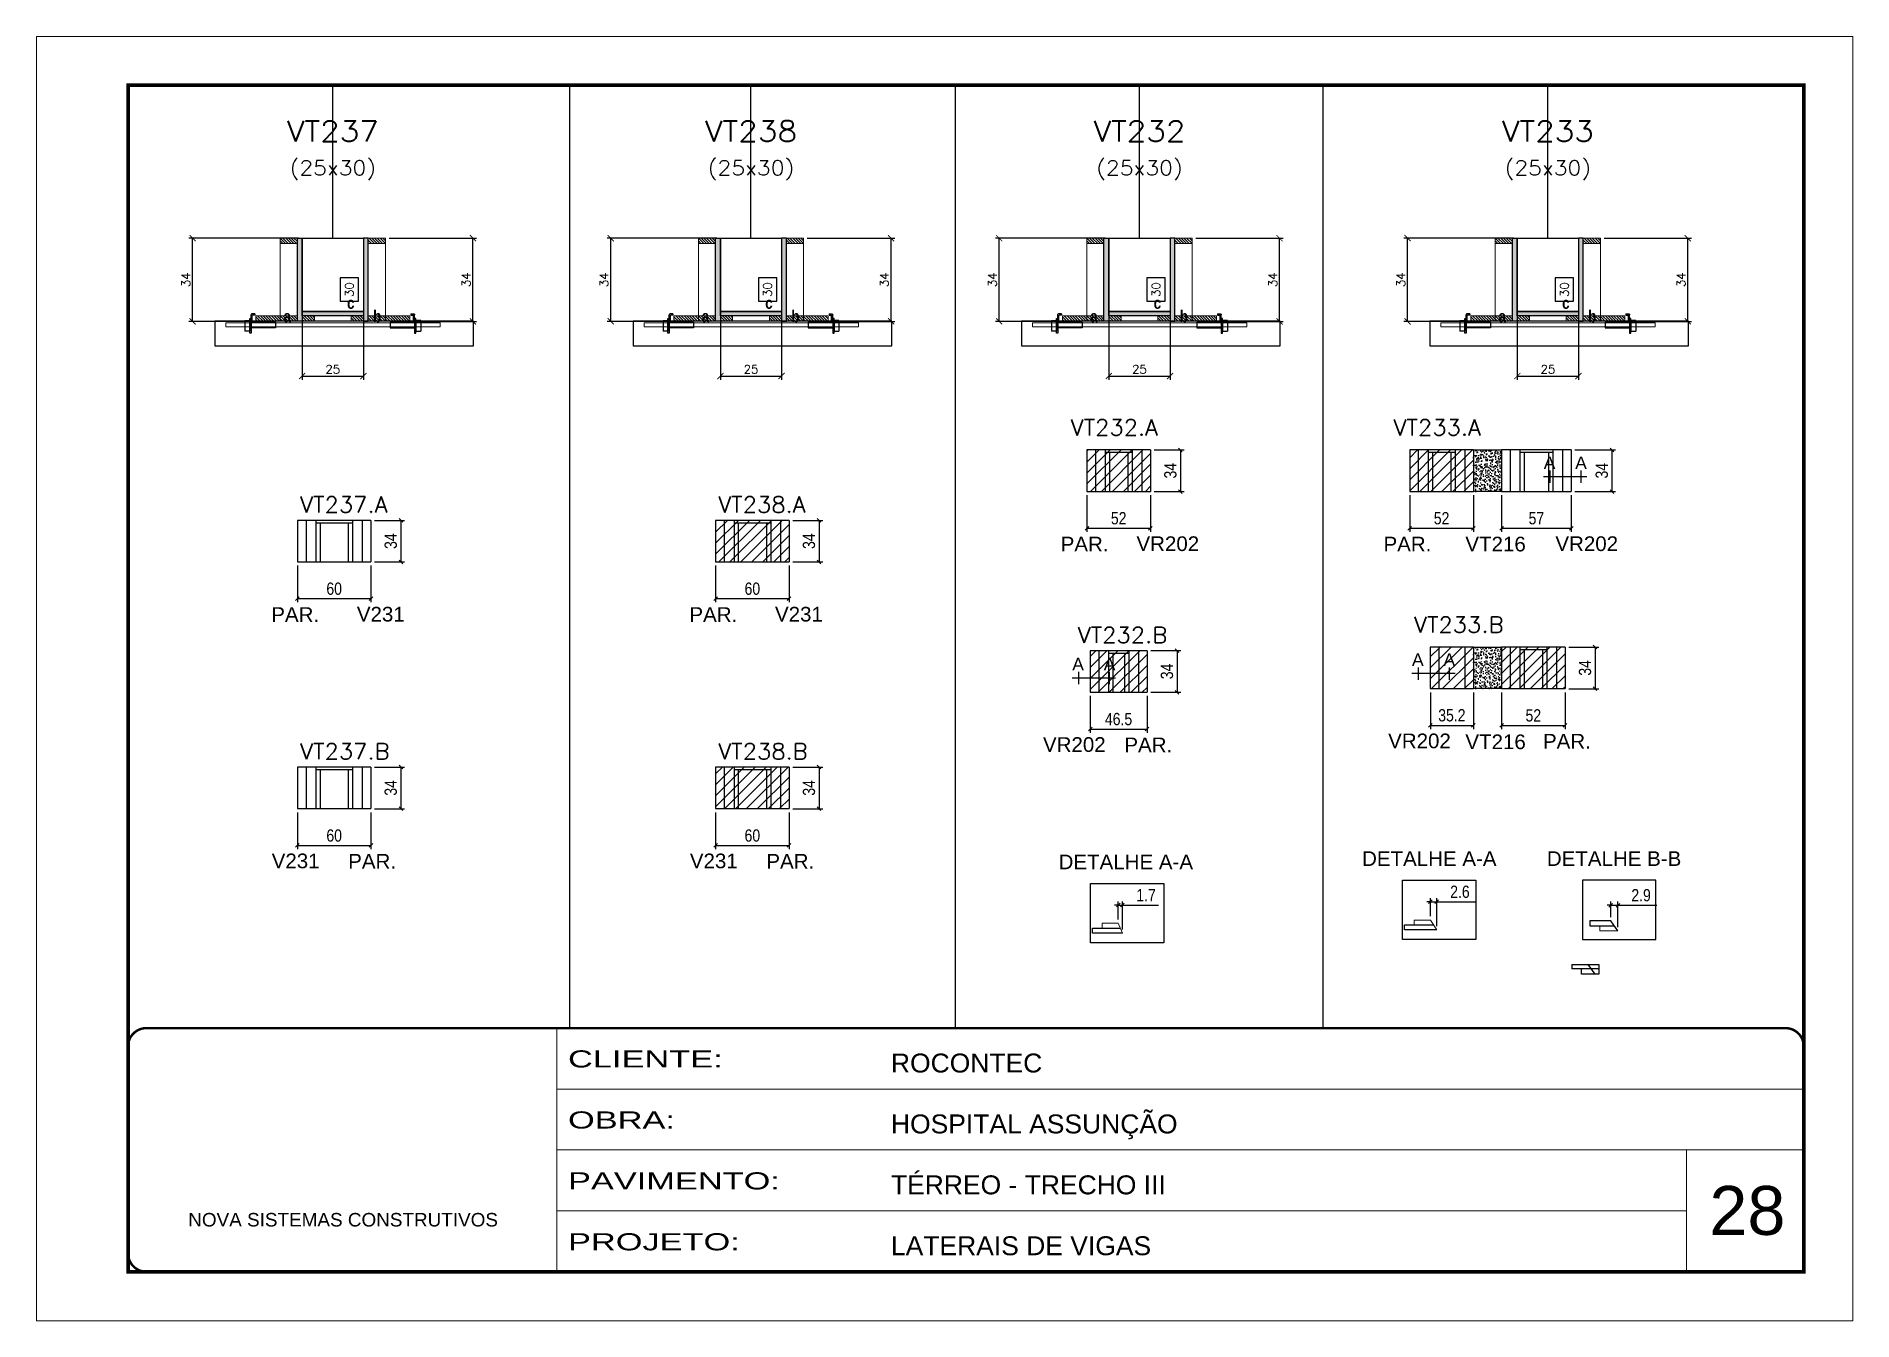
# Model space of a CAD drawing. Extents: x 137137 to 143418, y 10464 to 34486.
# Drawn here: x 141906 to 143391, y 26544 to 27594 of the extents above; entities that cross this region are included whole.
import ezdxf
from ezdxf.enums import TextEntityAlignment as Align

# ---------------------------------------------------------------- set-up
doc = ezdxf.new("R2010")
doc.units = 0
for name, pattern in [('CONTINUO', [0]), ('DASHED', [0.75, 0.5, -0.25]), ('HIDDEN', [0.375, 0.25, -0.125])]:
    doc.linetypes.add(name, pattern=pattern)
for name, color, linetype in [('5', 5, 'Continuous'), ('barrote', 251, 'Continuous'), ('COTA', 241, 'Continuous'), ('Cota Seção (2x)', 4, 'Continuous'), ('detalhes', 4, 'Continuous'), ('Painéis', 200, 'Continuous'), ('presilha', 1, 'Continuous'), ('SARR_2.2x7', 40, 'Continuous'), ('SARR_3.5x7', 81, 'Continuous'), ('Texto de Titulo', 7, 'Continuous'), ('Texto Qtd Sarr', 242, 'Continuous')]:
    doc.layers.add(name, color=color, linetype=linetype)
for name, color, linetype, lineweight in [('CARIMBO', 255, 'Continuous', 9), ('CONCRETO', 251, 'Continuous', 25), ('Folhas', 255, 'Continuous', 9), ('Hachura', 251, 'Continuous', 9), ('Madeira', 126, 'Continuous', 18), ('Sarr 2.2x7', 40, 'Continuous', 9), ('SARRAFO DE PRESSAO', 251, 'DASHED', 9), ('SCO-___-LAJ', 2, 'Continuous', 0), ('Texto Seção', 7, 'Continuous', 15)]:
    doc.layers.add(name, color=color, linetype=linetype, lineweight=lineweight)
doc.styles.add('ARIAL', font='arial.ttf')
doc.styles.add('COTA TECNICA', font='techl___.ttf', dxfattribs={"height": 10})
doc.styles.add('REGUA-120', font='ROMANS.shx', dxfattribs={"height": 15})
doc.styles.add('Romans', font='romans.shx')
doc.styles.get("Standard").update_dxf_attribs({"font": 'arial.ttf'})
doc.styles.add('TECNICA', font='techb___.ttf', dxfattribs={"height": 10})
doc.styles.add('Tecnologia', font='')
doc.styles.get('Tecnologia').set_extended_font_data('Forgotten Futurist')
doc.dimstyles.new('Cota Seção (2x)', dxfattribs={"dimtxt": 7, "dimasz": 5, "dimexe": 3, "dimexo": 3, "dimgap": 2, "dimtad": 3, "dimdec": 1, "dimlfac": 0.5, "dimzin": 12, "dimdsep": 46, "dimtxsty": 'Romans', "dimblk": 'ARCHTICK', "dimcen": 0, "dimclrd": 4, "dimclre": 4, "dimclrt": 1, "dimadec": 1, "dimazin": 3, "dimtfac": 1, "dimtdec": 1, "dimtmove": 0, "dimatfit": 3, "dimldrblk": 'OBLIQUE', "dimfxl": 1, "dimtolj": 1, "dimtzin": 12, "dimarcsym": 0})
doc.dimstyles.new('Cota Seção interna', dxfattribs={"dimtxt": 7, "dimasz": 6, "dimexe": 0.18, "dimexo": 2, "dimgap": -4, "dimtad": 3, "dimdec": 1, "dimlfac": 0.5, "dimzin": 12, "dimdsep": 46, "dimtxsty": 'Romans', "dimblk": 'ARCHTICK', "dimcen": 0.09, "dimse1": 1, "dimse2": 1, "dimsd1": 1, "dimsd2": 1, "dimclrd": 180, "dimclre": 5, "dimclrt": 1, "dimadec": 0, "dimazin": 3, "dimtfac": 1, "dimtdec": 1, "dimtofl": 0, "dimtmove": 0, "dimatfit": 3, "dimldrblk": 'ARCHTICK', "dimfxl": 1, "dimtolj": 1, "dimtzin": 0, "dimarcsym": 0})
doc.dimstyles.new('PAINEL', dxfattribs={"dimtxt": 10, "dimasz": 3, "dimexe": 3, "dimexo": 3, "dimgap": 3, "dimtad": 1, "dimdec": 1, "dimzin": 12, "dimdsep": 46, "dimtxsty": 'COTA TECNICA', "dimblk1": 'OBLIQUE', "dimblk2": 'OBLIQUE', "dimsah": 1, "dimcen": 0.9, "dimclrd": 4, "dimclre": 4, "dimclrt": 240, "dimadec": 1, "dimazin": 3, "dimtfac": 1, "dimtdec": 1, "dimtmove": 0, "dimatfit": 3, "dimfxl": 1, "dimtolj": 1, "dimtzin": 12, "dimarcsym": 0})
pattern_1 = [(315, (165433.7, 19131.6818), (1.12253202, 1.12253202), [])]
pattern_2 = [(315, (165421.7, 19131.6818), (1.12253202, 1.12253202), [])]
pattern_3 = [(45, (4652.48, 1148.575), (-4.49012806, 4.49012806), [])]
pattern_4 = [(315, (165751.3114, 19131.6818), (1.12253202, 1.12253202), [])]
pattern_5 = [(315, (165739.3114, 19131.6818), (1.12253202, 1.12253202), [])]
pattern_6 = [(315, (166085.186, 19131.6818), (1.12253202, 1.12253202), [])]
pattern_7 = [(315, (166073.186, 19131.6818), (1.12253202, 1.12253202), [])]
pattern_8 = [(45, (3183.5, 1148.575), (-4.49012806, 4.49012806), [])]
pattern_9 = [(315, (165091.823, 19131.6818), (1.12253202, 1.12253202), [])]
pattern_10 = [(315, (165079.823, 19131.6818), (1.12253202, 1.12253202), [])]

msp = doc.modelspace()

# ---------------------------------------------------------------- texts
at = {"layer": '5', "linetype": 'Continuous'}
for s, rotation, p in [('PAR.', 0.00004, (142743.26, 27173.23)), ('VR202', 0.00004, (142805.24, 27173.53)), ('PAR.', 0.00004, (143007.21, 27173.23)), ('VT216', 0.00004, (143074.15, 27173.23)), ('VR202', 0.00004, (143147.74, 27173.53)), ('PAR.', 0.00004, (142097.87, 27115.63)), ('V231', 0.00004, (142167.85, 27115.92)), ('PAR.', 0.00004, (142439.74, 27115.63)), ('V231', 0.00004, (142509.72, 27115.92)), ('VR202', 359.99996, (142728.8, 27009.35)), ('PAR.', 359.99996, (142795.34, 27009.06)), ('VR202', 0.00004, (143011.01, 27012.33)), ('VT216', 0.00004, (143074.15, 27011.57)), ('PAR.', 0.00004, (143137.6, 27012.04)), ('V231', 359.99996, (142098.23, 26914.21)), ('PAR.', 359.99996, (142160.78, 26913.92)), ('V231', 359.99996, (142440.1, 26914.21)), ('PAR.', 359.99996, (142502.65, 26913.92))]:
    msp.add_text(s, height=12, rotation=rotation, dxfattribs=at).set_placement(p)
at = {"layer": '5', "color": 7, "linetype": 'Continuous'}
for s, p in [('DETALHE A-A', (142741.58, 26913.37)), ('DETALHE A-A', (142989.7, 26916.09)), ('DETALHE B-B', (143140.78, 26916.09))]:
    msp.add_text(s, height=12, rotation=359.99996, dxfattribs=at).set_placement(p)
at = {"layer": 'CARIMBO', "style": 'ARIAL'}
msp.add_text('28', height=40, dxfattribs=at).set_placement((143273.65, 26614.47))
at = {"layer": 'detalhes', "style": 'TECNICA'}
for s, p in [('c', (142159.8, 27371.56)), ('b', (142181.13, 27360.65)), ('c', (142501.68, 27371.56)), ('b', (142523.01, 27360.65)), ('c', (142819.29, 27371.56)), ('b', (142840.62, 27360.65)), ('c', (143153.17, 27371.56)), ('b', (143174.5, 27360.65)), ('a', (142107.9, 27360.66)), ('a', (142449.77, 27360.66)), ('a', (142767.39, 27360.66)), ('a', (143101.26, 27360.66))]:
    msp.add_text(s, height=9.6, dxfattribs=at).set_placement(p)
at = {"layer": 'detalhes', "color": 0, "linetype": 'Continuous', "style": 'ARIAL'}
for p in [(143142.96, 27245.67), (143168.67, 27245.67), (143035.27, 27084.78), (143060.98, 27084.78), (142757.51, 27081.12), (142783.23, 27081.12)]:
    msp.add_text('A', height=10.22, dxfattribs=at).set_placement(p, align=Align.MIDDLE_CENTER)
at = {"layer": 'Texto Seção', "style": 'REGUA-120', "width": 1.05}
for s, p in [('VT232.A', (142751.51, 27268.07)), ('VT233.A', (143015.46, 27268.07)), ('VT237.A', (142121.54, 27204.99)), ('VT238.A', (142463.41, 27204.99)), ('VT233.B', (143032.26, 27106.87)), ('VT232.B', (142757.31, 27098.42)), ('VT237.B', (142121.54, 27003.28)), ('VT238.B', (142463.41, 27003.28))]:
    msp.add_text(s, height=13, dxfattribs=at).set_placement(p)

# ---------------------------------------------------------------- blocks, each defined once
blk = doc.blocks.new('9999999999')
at = {"color": 30, "linetype": 'CONTINUO'}
for p, q in [((98564.6, 34230.2), (98564.6, 34429.4)), ((98564.6, 34379.6), (99584, 34379.6)), ((98564.6, 34329.8), (99488, 34329.8)), ((99584, 34329.8), (99488, 34329.8)), ((99488, 34329.8), (99488, 34230.2)), ((98564.6, 34280), (99488, 34280))]:
    blk.add_line(p, q, dxfattribs=at)
at = {"color": 30, "linetype": 'CONTINUO', "const_width": 2}
blk.add_lwpolyline([(99584, 34230.2), (99584, 34414.4, 0.414214), (99569, 34429.4), (98229, 34429.4, 0.414214), (98214, 34414.4), (98214, 34245.2, 0.414214), (98229, 34230.2), (99584, 34230.2)], format="xyb", dxfattribs=at)
at = {"layer": 'Folhas'}
blk.add_lwpolyline([(98139, 34190.2), (99624, 34190.2), (99624, 35240.2), (98139, 35240.2)], close=True, dxfattribs=at)
at = {"layer": 'Folhas', "color": 30, "const_width": 3}
blk.add_lwpolyline([(98214, 34230.2), (99584, 34230.2), (99584, 35200.2), (98214, 35200.2)], close=True, dxfattribs=at)
at = {"color": 7, "linetype": 'Continuous', "ltscale": 5, "style": 'ARIAL'}
for s, height, p in [('ROCONTEC', 15.48, (98837.7, 34393.1)), ('HOSPITAL ASSUNÇÃO', 15.483, (98837.7, 34343.3)), ('TÉRREO - TRECHO III', 15.483, (98837.7, 34293.5)), ('NOVA SISTEMAS CONSTRUTIVOS', 11.059, (98263.2, 34267.2)), ('LATERAIS DE VIGAS', 15.483, (98837.7, 34243.7))]:
    blk.add_text(s, height=height, dxfattribs=at).set_placement(p)
at = {"layer": 'Folhas', "color": 7, "style": 'Tecnologia', "width": 1.5}
for s, p in [('CLIENTE:', (98573.7, 34397.2)), ('OBRA:', (98573.7, 34347.3)), ('PAVIMENTO:', (98573.7, 34297.5)), ('PROJETO:', (98573.7, 34247.7))]:
    blk.add_text(s, height=14, dxfattribs=at).set_placement(p)
blk = doc.blocks.new('_Oblique')
at = {"color": 0, "linetype": 'ByBlock', "lineweight": -2}
blk.add_line((-0.5, -0.5), (0.5, 0.5), dxfattribs=at)
blk = doc.blocks.new('*D5721')
at = {"layer": 'COTA', "color": 4, "linetype": 'ByBlock', "lineweight": -2, "transparency": 16777216}
for p, q in [((142461.2, 27161.6), (142461.2, 27131.6)), ((142521.2, 27161.6), (142521.2, 27131.6)), ((142461.2, 27134.6), (142521.2, 27134.6))]:
    blk.add_line(p, q, dxfattribs=at)
at = {"layer": 'Defpoints', "color": 0, "linetype": 'ByBlock', "transparency": 16777216}
for p in [(142461.2, 27164.6), (142521.2, 27164.6), (142521.2, 27134.6)]:
    blk.add_point(p, dxfattribs=at)
at = {"layer": 'COTA', "color": 4, "linetype": 'ByBlock', "lineweight": -2, "transparency": 16777216, "xscale": 3, "yscale": 3, "zscale": 3, "rotation": 180}
blk.add_blockref('_Oblique', (142461.2, 27134.6), dxfattribs=at)
at = {"layer": 'COTA', "color": 4, "linetype": 'ByBlock', "lineweight": -2, "transparency": 16777216, "xscale": 3, "yscale": 3, "zscale": 3}
blk.add_blockref('_Oblique', (142521.2, 27134.6), dxfattribs=at)
at = {"layer": 'COTA', "color": 240, "linetype": 'ByBlock', "transparency": 16777216, "insert": (142491.2, 27142.7), "char_height": 10, "attachment_point": 5, "style": 'COTA TECNICA'}
blk.add_mtext('\\A1;60', dxfattribs=at)
blk = doc.blocks.new('_ArchTick')
at = {"color": 0, "linetype": 'ByBlock', "const_width": 0.15}
blk.add_lwpolyline([(-0.5, -0.5), (0.5, 0.5)], dxfattribs=at)
blk = doc.blocks.new('*D5722')
at = {"layer": 'COTA', "color": 4, "lineweight": -2, "transparency": 16777216}
for p, q in [((142462.1, 27429.3), (142372.4, 27429.3)), ((142375.4, 27361.3), (142375.4, 27429.3)), ((142424.1, 27361.3), (142372.4, 27361.3))]:
    blk.add_line(p, q, dxfattribs=at)
at = {"layer": 'Defpoints', "color": 0, "transparency": 16777216}
for p in [(142375.4, 27429.3), (142465.1, 27429.3), (142427.1, 27361.3)]:
    blk.add_point(p, dxfattribs=at)
at = {"layer": 'COTA', "color": 4, "lineweight": -2, "transparency": 16777216, "xscale": 5, "yscale": 5, "zscale": 5}
for p, rotation in [((142375.4, 27429.3), 90), ((142375.4, 27361.3), 270)]:
    blk.add_blockref('_ArchTick', p, dxfattribs=dict(at, rotation=rotation))
at = {"layer": 'COTA', "color": 1, "transparency": 16777216, "insert": (142369.9, 27395.3), "char_height": 7, "attachment_point": 5, "rotation": 90, "style": 'Romans'}
blk.add_mtext('\\A1;34', dxfattribs=at)
blk = doc.blocks.new('*D5723')
at = {"layer": 'COTA', "color": 4, "lineweight": -2, "transparency": 16777216}
for p, q in [((142536.1, 27429.3), (142607.6, 27429.3)), ((142604.6, 27361.3), (142604.6, 27429.3)), ((142556.1, 27361.3), (142607.6, 27361.3))]:
    blk.add_line(p, q, dxfattribs=at)
at = {"layer": 'Defpoints', "color": 0, "transparency": 16777216}
for p in [(142533.1, 27429.3), (142604.6, 27429.3), (142553.1, 27361.3)]:
    blk.add_point(p, dxfattribs=at)
at = {"layer": 'COTA', "color": 4, "lineweight": -2, "transparency": 16777216, "xscale": 5, "yscale": 5, "zscale": 5}
for p, rotation in [((142604.6, 27429.3), 90), ((142604.6, 27361.3), 270)]:
    blk.add_blockref('_ArchTick', p, dxfattribs=dict(at, rotation=rotation))
at = {"layer": 'COTA', "color": 1, "transparency": 16777216, "insert": (142599.1, 27395.3), "char_height": 7, "attachment_point": 5, "rotation": 90, "style": 'Romans'}
blk.add_mtext('\\A1;34', dxfattribs=at)
blk = doc.blocks.new('*D5724')
at = {"layer": 'Cota Seção (2x)', "color": 180, "lineweight": -2, "transparency": 16777216}
for p, q in [((142511.1, 27397), (142496.1, 27397)), ((142496.1, 27397), (142496.1, 27377.7)), ((142511.1, 27377.7), (142511.1, 27397)), ((142496.1, 27377.7), (142511.1, 27377.7))]:
    blk.add_line(p, q, dxfattribs=at)
at = {"layer": 'Defpoints', "color": 0, "transparency": 16777216}
for p in [(142515.1, 27429.3), (142515.1, 27429.3), (142515.1, 27369.3)]:
    blk.add_point(p, dxfattribs=at)
at = {"layer": 'Cota Seção (2x)', "color": 1, "transparency": 16777216, "insert": (142503.6, 27387.3), "char_height": 7, "attachment_point": 5, "rotation": 90, "style": 'Romans'}
blk.add_mtext('\\A1;30', dxfattribs=at)
blk = doc.blocks.new('titulo1')
at = {"layer": 'Defpoints', "color": 252, "linetype": 'HIDDEN', "ltscale": 2}
blk.add_line((0, 0), (0, 125), dxfattribs=at)
at = {"layer": 'Defpoints', "style": 'Romans', "oblique": 15}
blk.add_attdef('FOLHA', text='', height=10, dxfattribs=at).set_placement((0, 15.6), align=Align.MIDDLE_CENTER)
at = {"layer": 'Texto Qtd Sarr', "color": 3, "style": 'Romans', "oblique": 15}
for tag, height, p in [('TITULO', 17, (0, 71.4)), ('SEÇÃO', 12, (0, 41.5))]:
    blk.add_attdef(tag, text='', height=height, dxfattribs=at).set_placement(p, align=Align.MIDDLE_CENTER)
blk = doc.blocks.new('PRESILHA METÁLICA 1')
at = {"layer": 'presilha'}
for p, q in [((0, 13), (6, 13)), ((0, 13), (0, 0)), ((6, 0), (0, 0)), ((6, 15.5), (7.5, 15.5)), ((6, -2.5), (6, 15.5)), ((6, 13), (6, 0)), ((7.5, 10.6), (7.5, 19.9)), ((7.5, 15.5), (7.5, -2.5)), ((37.5, 4.1), (7.5, 4.1)), ((12, 21), (8.6, 21)), ((9, 11.6), (9, 18.9)), ((12, 19.5), (9.6, 19.5)), ((37.5, 11), (9.6, 11)), ((12, 21), (12, 19.5)), ((37.5, 11), (37.5, 4.1)), ((7.5, -2.5), (6, -2.5))]:
    blk.add_line(p, q, dxfattribs=at)
for centre, radius, start, end in [((8.6, 19.9), 1.14, 90, 180), ((9.6, 18.9), 0.57, 90, 180), ((9.6, 11.6), 0.57, 180, 270)]:
    blk.add_arc(centre, radius, start, end, dxfattribs=at)
blk = doc.blocks.new('*D5725')
at = {"layer": 'COTA', "color": 4, "lineweight": -2, "transparency": 16777216}
for p, q in [((142465.1, 27362.7), (142465.1, 27313.6)), ((142515.1, 27362.7), (142515.1, 27313.6)), ((142465.1, 27316.6), (142515.1, 27316.6))]:
    blk.add_line(p, q, dxfattribs=at)
at = {"layer": 'Defpoints', "color": 0, "transparency": 16777216}
for p in [(142465.1, 27365.7), (142515.1, 27365.7), (142515.1, 27316.6)]:
    blk.add_point(p, dxfattribs=at)
at = {"layer": 'COTA', "color": 4, "lineweight": -2, "transparency": 16777216, "xscale": 5, "yscale": 5, "zscale": 5, "rotation": 180}
blk.add_blockref('_ArchTick', (142465.1, 27316.6), dxfattribs=at)
at = {"layer": 'COTA', "color": 4, "lineweight": -2, "transparency": 16777216, "xscale": 5, "yscale": 5, "zscale": 5}
blk.add_blockref('_ArchTick', (142515.1, 27316.6), dxfattribs=at)
at = {"layer": 'COTA', "color": 1, "transparency": 16777216, "insert": (142490.1, 27322.1), "char_height": 7, "attachment_point": 5, "style": 'Romans'}
blk.add_mtext('\\A1;25', dxfattribs=at)
blk = doc.blocks.new('*D5726')
at = {"layer": 'COTA', "color": 4, "linetype": 'ByBlock', "lineweight": -2, "transparency": 16777216}
for p, q in [((142524.2, 27198.6), (142548.7, 27198.6)), ((142545.7, 27198.6), (142545.7, 27164.6)), ((142524.2, 27164.6), (142548.7, 27164.6))]:
    blk.add_line(p, q, dxfattribs=at)
at = {"layer": 'Defpoints', "color": 0, "linetype": 'ByBlock', "transparency": 16777216}
for p in [(142521.2, 27198.6), (142521.2, 27164.6), (142545.7, 27164.6)]:
    blk.add_point(p, dxfattribs=at)
at = {"layer": 'COTA', "color": 4, "linetype": 'ByBlock', "lineweight": -2, "transparency": 16777216, "xscale": 3, "yscale": 3, "zscale": 3}
for p, rotation in [((142545.7, 27198.6), 90), ((142545.7, 27164.6), 270)]:
    blk.add_blockref('_Oblique', p, dxfattribs=dict(at, rotation=rotation))
at = {"layer": 'COTA', "color": 240, "linetype": 'ByBlock', "transparency": 16777216, "insert": (142537.5, 27181.6), "char_height": 10, "attachment_point": 5, "rotation": 90, "style": 'COTA TECNICA'}
blk.add_mtext('\\A1;34', dxfattribs=at)
blk = doc.blocks.new('*D5727')
at = {"layer": 'COTA', "color": 4, "linetype": 'ByBlock', "lineweight": -2, "transparency": 16777216}
for p, q in [((142461.2, 26959.9), (142461.2, 26929.8)), ((142521.2, 26959.9), (142521.2, 26929.8)), ((142461.2, 26932.8), (142521.2, 26932.8))]:
    blk.add_line(p, q, dxfattribs=at)
at = {"layer": 'Defpoints', "color": 0, "linetype": 'ByBlock', "transparency": 16777216}
for p in [(142461.2, 26962.9), (142521.2, 26962.9), (142521.2, 26932.8)]:
    blk.add_point(p, dxfattribs=at)
at = {"layer": 'COTA', "color": 4, "linetype": 'ByBlock', "lineweight": -2, "transparency": 16777216, "xscale": 3, "yscale": 3, "zscale": 3, "rotation": 180}
blk.add_blockref('_Oblique', (142461.2, 26932.8), dxfattribs=at)
at = {"layer": 'COTA', "color": 4, "linetype": 'ByBlock', "lineweight": -2, "transparency": 16777216, "xscale": 3, "yscale": 3, "zscale": 3}
blk.add_blockref('_Oblique', (142521.2, 26932.8), dxfattribs=at)
at = {"layer": 'COTA', "color": 240, "linetype": 'ByBlock', "transparency": 16777216, "insert": (142491.2, 26940.9), "char_height": 10, "attachment_point": 5, "style": 'COTA TECNICA'}
blk.add_mtext('\\A1;60', dxfattribs=at)
blk = doc.blocks.new('*D5728')
at = {"layer": 'COTA', "color": 4, "linetype": 'ByBlock', "lineweight": -2, "transparency": 16777216}
for p, q in [((142524.2, 26996.9), (142548.7, 26996.9)), ((142545.7, 26996.9), (142545.7, 26962.9)), ((142524.2, 26962.9), (142548.7, 26962.9))]:
    blk.add_line(p, q, dxfattribs=at)
at = {"layer": 'Defpoints', "color": 0, "linetype": 'ByBlock', "transparency": 16777216}
for p in [(142521.2, 26996.9), (142521.2, 26962.9), (142545.7, 26962.9)]:
    blk.add_point(p, dxfattribs=at)
at = {"layer": 'COTA', "color": 4, "linetype": 'ByBlock', "lineweight": -2, "transparency": 16777216, "xscale": 3, "yscale": 3, "zscale": 3}
for p, rotation in [((142545.7, 26996.9), 90), ((142545.7, 26962.9), 270)]:
    blk.add_blockref('_Oblique', p, dxfattribs=dict(at, rotation=rotation))
at = {"layer": 'COTA', "color": 240, "linetype": 'ByBlock', "transparency": 16777216, "insert": (142537.5, 26979.9), "char_height": 10, "attachment_point": 5, "rotation": 90, "style": 'COTA TECNICA'}
blk.add_mtext('\\A1;34', dxfattribs=at)
blk = doc.blocks.new('*D6006')
at = {"layer": 'COTA', "color": 4, "lineweight": -2, "transparency": 16777216}
for p, q in [((142779.7, 27429.3), (142690, 27429.3)), ((142693, 27361.3), (142693, 27429.3)), ((142741.7, 27361.3), (142690, 27361.3))]:
    blk.add_line(p, q, dxfattribs=at)
at = {"layer": 'Defpoints', "color": 0, "transparency": 16777216}
for p in [(142693, 27429.3), (142782.7, 27429.3), (142744.7, 27361.3)]:
    blk.add_point(p, dxfattribs=at)
at = {"layer": 'COTA', "color": 4, "lineweight": -2, "transparency": 16777216, "xscale": 5, "yscale": 5, "zscale": 5}
for p, rotation in [((142693, 27429.3), 90), ((142693, 27361.3), 270)]:
    blk.add_blockref('_ArchTick', p, dxfattribs=dict(at, rotation=rotation))
at = {"layer": 'COTA', "color": 1, "transparency": 16777216, "insert": (142687.5, 27395.3), "char_height": 7, "attachment_point": 5, "rotation": 90, "style": 'Romans'}
blk.add_mtext('\\A1;34', dxfattribs=at)
blk = doc.blocks.new('*D6007')
at = {"layer": 'COTA', "color": 4, "lineweight": -2, "transparency": 16777216}
for p, q in [((142853.7, 27429.3), (142925.2, 27429.3)), ((142922.2, 27361.3), (142922.2, 27429.3)), ((142873.7, 27361.3), (142925.2, 27361.3))]:
    blk.add_line(p, q, dxfattribs=at)
at = {"layer": 'Defpoints', "color": 0, "transparency": 16777216}
for p in [(142850.7, 27429.3), (142922.2, 27429.3), (142870.7, 27361.3)]:
    blk.add_point(p, dxfattribs=at)
at = {"layer": 'COTA', "color": 4, "lineweight": -2, "transparency": 16777216, "xscale": 5, "yscale": 5, "zscale": 5}
for p, rotation in [((142922.2, 27429.3), 90), ((142922.2, 27361.3), 270)]:
    blk.add_blockref('_ArchTick', p, dxfattribs=dict(at, rotation=rotation))
at = {"layer": 'COTA', "color": 1, "transparency": 16777216, "insert": (142916.7, 27395.3), "char_height": 7, "attachment_point": 5, "rotation": 90, "style": 'Romans'}
blk.add_mtext('\\A1;34', dxfattribs=at)
blk = doc.blocks.new('*D6008')
at = {"layer": 'Cota Seção (2x)', "color": 180, "lineweight": -2, "transparency": 16777216}
for p, q in [((142828.7, 27397), (142813.7, 27397)), ((142813.7, 27397), (142813.7, 27377.7)), ((142828.7, 27377.7), (142828.7, 27397)), ((142813.7, 27377.7), (142828.7, 27377.7))]:
    blk.add_line(p, q, dxfattribs=at)
at = {"layer": 'Defpoints', "color": 0, "transparency": 16777216}
for p in [(142832.7, 27429.3), (142832.7, 27429.3), (142832.7, 27369.3)]:
    blk.add_point(p, dxfattribs=at)
at = {"layer": 'Cota Seção (2x)', "color": 1, "transparency": 16777216, "insert": (142821.2, 27387.3), "char_height": 7, "attachment_point": 5, "rotation": 90, "style": 'Romans'}
blk.add_mtext('\\A1;30', dxfattribs=at)
blk = doc.blocks.new('*D6009')
at = {"layer": 'COTA', "color": 4, "lineweight": -2, "transparency": 16777216}
for p, q in [((142782.7, 27362.7), (142782.7, 27313.6)), ((142832.7, 27362.7), (142832.7, 27313.6)), ((142782.7, 27316.6), (142832.7, 27316.6))]:
    blk.add_line(p, q, dxfattribs=at)
at = {"layer": 'Defpoints', "color": 0, "transparency": 16777216}
for p in [(142782.7, 27365.7), (142832.7, 27365.7), (142832.7, 27316.6)]:
    blk.add_point(p, dxfattribs=at)
at = {"layer": 'COTA', "color": 4, "lineweight": -2, "transparency": 16777216, "xscale": 5, "yscale": 5, "zscale": 5, "rotation": 180}
blk.add_blockref('_ArchTick', (142782.7, 27316.6), dxfattribs=at)
at = {"layer": 'COTA', "color": 4, "lineweight": -2, "transparency": 16777216, "xscale": 5, "yscale": 5, "zscale": 5}
blk.add_blockref('_ArchTick', (142832.7, 27316.6), dxfattribs=at)
at = {"layer": 'COTA', "color": 1, "transparency": 16777216, "insert": (142807.7, 27322.1), "char_height": 7, "attachment_point": 5, "style": 'Romans'}
blk.add_mtext('\\A1;25', dxfattribs=at)
blk = doc.blocks.new('*D6010')
at = {"layer": 'COTA', "color": 4, "linetype": 'ByBlock', "lineweight": -2, "transparency": 16777216}
for p, q in [((142764.7, 27219.2), (142764.7, 27189.2)), ((142816.7, 27219.2), (142816.7, 27189.2)), ((142764.7, 27192.2), (142816.7, 27192.2))]:
    blk.add_line(p, q, dxfattribs=at)
at = {"layer": 'Defpoints', "color": 0, "linetype": 'ByBlock', "transparency": 16777216}
for p in [(142764.7, 27222.2), (142816.7, 27222.2), (142816.7, 27192.2)]:
    blk.add_point(p, dxfattribs=at)
at = {"layer": 'COTA', "color": 4, "linetype": 'ByBlock', "lineweight": -2, "transparency": 16777216, "xscale": 3, "yscale": 3, "zscale": 3, "rotation": 180}
blk.add_blockref('_Oblique', (142764.7, 27192.2), dxfattribs=at)
at = {"layer": 'COTA', "color": 4, "linetype": 'ByBlock', "lineweight": -2, "transparency": 16777216, "xscale": 3, "yscale": 3, "zscale": 3}
blk.add_blockref('_Oblique', (142816.7, 27192.2), dxfattribs=at)
at = {"layer": 'COTA', "color": 240, "linetype": 'ByBlock', "transparency": 16777216, "insert": (142790.7, 27200.3), "char_height": 10, "attachment_point": 5, "style": 'COTA TECNICA'}
blk.add_mtext('\\A1;52', dxfattribs=at)
blk = doc.blocks.new('*D6011')
at = {"layer": 'COTA', "color": 4, "linetype": 'ByBlock', "lineweight": -2, "transparency": 16777216}
for p, q in [((142819.7, 27256.2), (142844.2, 27256.2)), ((142841.2, 27256.2), (142841.2, 27222.2)), ((142819.7, 27222.2), (142844.2, 27222.2))]:
    blk.add_line(p, q, dxfattribs=at)
at = {"layer": 'Defpoints', "color": 0, "linetype": 'ByBlock', "transparency": 16777216}
for p in [(142816.7, 27256.2), (142816.7, 27222.2), (142841.2, 27222.2)]:
    blk.add_point(p, dxfattribs=at)
at = {"layer": 'COTA', "color": 4, "linetype": 'ByBlock', "lineweight": -2, "transparency": 16777216, "xscale": 3, "yscale": 3, "zscale": 3}
for p, rotation in [((142841.2, 27256.2), 90), ((142841.2, 27222.2), 270)]:
    blk.add_blockref('_Oblique', p, dxfattribs=dict(at, rotation=rotation))
at = {"layer": 'COTA', "color": 240, "linetype": 'ByBlock', "transparency": 16777216, "insert": (142833, 27239.2), "char_height": 10, "attachment_point": 5, "rotation": 90, "style": 'COTA TECNICA'}
blk.add_mtext('\\A1;34', dxfattribs=at)
blk = doc.blocks.new('*D6012')
at = {"layer": 'COTA', "color": 4, "linetype": 'ByBlock', "lineweight": -2, "transparency": 16777216}
for p, q in [((142767.4, 27055.1), (142767.4, 27025)), ((142813.9, 27055.1), (142813.9, 27025)), ((142767.4, 27028), (142813.9, 27028))]:
    blk.add_line(p, q, dxfattribs=at)
at = {"layer": 'Defpoints', "color": 0, "linetype": 'ByBlock', "transparency": 16777216}
for p in [(142767.4, 27058.1), (142813.9, 27058.1), (142813.9, 27028)]:
    blk.add_point(p, dxfattribs=at)
at = {"layer": 'COTA', "color": 4, "linetype": 'ByBlock', "lineweight": -2, "transparency": 16777216, "xscale": 3, "yscale": 3, "zscale": 3, "rotation": 180}
blk.add_blockref('_Oblique', (142767.4, 27028), dxfattribs=at)
at = {"layer": 'COTA', "color": 4, "linetype": 'ByBlock', "lineweight": -2, "transparency": 16777216, "xscale": 3, "yscale": 3, "zscale": 3}
blk.add_blockref('_Oblique', (142813.9, 27028), dxfattribs=at)
at = {"layer": 'COTA', "color": 240, "linetype": 'ByBlock', "transparency": 16777216, "insert": (142790.6, 27036.1), "char_height": 10, "attachment_point": 5, "style": 'COTA TECNICA'}
blk.add_mtext('\\A1;46.5', dxfattribs=at)
blk = doc.blocks.new('*D6013')
at = {"layer": 'COTA', "color": 4, "linetype": 'ByBlock', "lineweight": -2, "transparency": 16777216}
for p, q in [((142816.9, 27092.1), (142841.4, 27092.1)), ((142838.4, 27092.1), (142838.4, 27058.1)), ((142816.9, 27058.1), (142841.4, 27058.1))]:
    blk.add_line(p, q, dxfattribs=at)
at = {"layer": 'Defpoints', "color": 0, "linetype": 'ByBlock', "transparency": 16777216}
for p in [(142813.9, 27092.1), (142813.9, 27058.1), (142838.4, 27058.1)]:
    blk.add_point(p, dxfattribs=at)
at = {"layer": 'COTA', "color": 4, "linetype": 'ByBlock', "lineweight": -2, "transparency": 16777216, "xscale": 3, "yscale": 3, "zscale": 3}
for p, rotation in [((142838.4, 27092.1), 90), ((142838.4, 27058.1), 270)]:
    blk.add_blockref('_Oblique', p, dxfattribs=dict(at, rotation=rotation))
at = {"layer": 'COTA', "color": 240, "linetype": 'ByBlock', "transparency": 16777216, "insert": (142830.2, 27075.1), "char_height": 10, "attachment_point": 5, "rotation": 90, "style": 'COTA TECNICA'}
blk.add_mtext('\\A1;34', dxfattribs=at)
blk = doc.blocks.new('*D6014')
at = {"layer": 'COTA', "color": 4, "linetype": 'ByBlock', "lineweight": -2, "transparency": 16777216}
for p, q in [((142790.4, 26884.1), (142787.4, 26884.1)), ((142790.4, 26872.2), (142790.4, 26887.1)), ((142790.4, 26884.1), (142793.8, 26884.1)), ((142793.8, 26864.2), (142793.8, 26887.1)), ((142793.8, 26884.1), (142823.2, 26884.1))]:
    blk.add_line(p, q, dxfattribs=at)
at = {"layer": 'Defpoints', "color": 0, "linetype": 'ByBlock', "transparency": 16777216}
for p in [(142790.4, 26884.1), (142790.4, 26869.2), (142793.8, 26861.2)]:
    blk.add_point(p, dxfattribs=at)
at = {"layer": 'COTA', "color": 4, "linetype": 'ByBlock', "lineweight": -2, "transparency": 16777216, "xscale": 3, "yscale": 3, "zscale": 3}
blk.add_blockref('_Oblique', (142790.4, 26884.1), dxfattribs=at)
at = {"layer": 'COTA', "color": 4, "linetype": 'ByBlock', "lineweight": -2, "transparency": 16777216, "xscale": 3, "yscale": 3, "zscale": 3, "rotation": 180}
blk.add_blockref('_Oblique', (142793.8, 26884.1), dxfattribs=at)
at = {"layer": 'COTA', "color": 240, "linetype": 'ByBlock', "transparency": 16777216, "insert": (142813.1, 26892.2), "char_height": 10, "attachment_point": 5, "style": 'COTA TECNICA'}
blk.add_mtext('\\A1;1.7', dxfattribs=at)
blk = doc.blocks.new('*D6015')
at = {"layer": 'COTA', "color": 4, "lineweight": -2, "transparency": 16777216}
for p, q in [((143113.6, 27429.3), (143023.9, 27429.3)), ((143026.9, 27361.3), (143026.9, 27429.3)), ((143075.6, 27361.3), (143023.9, 27361.3))]:
    blk.add_line(p, q, dxfattribs=at)
at = {"layer": 'Defpoints', "color": 0, "transparency": 16777216}
for p in [(143026.9, 27429.3), (143116.6, 27429.3), (143078.6, 27361.3)]:
    blk.add_point(p, dxfattribs=at)
at = {"layer": 'COTA', "color": 4, "lineweight": -2, "transparency": 16777216, "xscale": 5, "yscale": 5, "zscale": 5}
for p, rotation in [((143026.9, 27429.3), 90), ((143026.9, 27361.3), 270)]:
    blk.add_blockref('_ArchTick', p, dxfattribs=dict(at, rotation=rotation))
at = {"layer": 'COTA', "color": 1, "transparency": 16777216, "insert": (143021.4, 27395.3), "char_height": 7, "attachment_point": 5, "rotation": 90, "style": 'Romans'}
blk.add_mtext('\\A1;34', dxfattribs=at)
blk = doc.blocks.new('*D6016')
at = {"layer": 'COTA', "color": 4, "lineweight": -2, "transparency": 16777216}
for p, q in [((143187.6, 27429.3), (143259, 27429.3)), ((143256, 27361.3), (143256, 27429.3)), ((143207.6, 27361.3), (143259, 27361.3))]:
    blk.add_line(p, q, dxfattribs=at)
at = {"layer": 'Defpoints', "color": 0, "transparency": 16777216}
for p in [(143184.6, 27429.3), (143256, 27429.3), (143204.6, 27361.3)]:
    blk.add_point(p, dxfattribs=at)
at = {"layer": 'COTA', "color": 4, "lineweight": -2, "transparency": 16777216, "xscale": 5, "yscale": 5, "zscale": 5}
for p, rotation in [((143256, 27429.3), 90), ((143256, 27361.3), 270)]:
    blk.add_blockref('_ArchTick', p, dxfattribs=dict(at, rotation=rotation))
at = {"layer": 'COTA', "color": 1, "transparency": 16777216, "insert": (143250.5, 27395.3), "char_height": 7, "attachment_point": 5, "rotation": 90, "style": 'Romans'}
blk.add_mtext('\\A1;34', dxfattribs=at)
blk = doc.blocks.new('*D6017')
at = {"layer": 'Cota Seção (2x)', "color": 180, "lineweight": -2, "transparency": 16777216}
for p, q in [((143162.6, 27397), (143147.6, 27397)), ((143147.6, 27397), (143147.6, 27377.7)), ((143162.6, 27377.7), (143162.6, 27397)), ((143147.6, 27377.7), (143162.6, 27377.7))]:
    blk.add_line(p, q, dxfattribs=at)
at = {"layer": 'Defpoints', "color": 0, "transparency": 16777216}
for p in [(143166.6, 27429.3), (143166.6, 27429.3), (143166.6, 27369.3)]:
    blk.add_point(p, dxfattribs=at)
at = {"layer": 'Cota Seção (2x)', "color": 1, "transparency": 16777216, "insert": (143155.1, 27387.3), "char_height": 7, "attachment_point": 5, "rotation": 90, "style": 'Romans'}
blk.add_mtext('\\A1;30', dxfattribs=at)
blk = doc.blocks.new('*D6018')
at = {"layer": 'COTA', "color": 4, "lineweight": -2, "transparency": 16777216}
for p, q in [((143116.6, 27362.7), (143116.6, 27313.6)), ((143166.6, 27362.7), (143166.6, 27313.6)), ((143116.6, 27316.6), (143166.6, 27316.6))]:
    blk.add_line(p, q, dxfattribs=at)
at = {"layer": 'Defpoints', "color": 0, "transparency": 16777216}
for p in [(143116.6, 27365.7), (143166.6, 27365.7), (143166.6, 27316.6)]:
    blk.add_point(p, dxfattribs=at)
at = {"layer": 'COTA', "color": 4, "lineweight": -2, "transparency": 16777216, "xscale": 5, "yscale": 5, "zscale": 5, "rotation": 180}
blk.add_blockref('_ArchTick', (143116.6, 27316.6), dxfattribs=at)
at = {"layer": 'COTA', "color": 4, "lineweight": -2, "transparency": 16777216, "xscale": 5, "yscale": 5, "zscale": 5}
blk.add_blockref('_ArchTick', (143166.6, 27316.6), dxfattribs=at)
at = {"layer": 'COTA', "color": 1, "transparency": 16777216, "insert": (143141.6, 27322.1), "char_height": 7, "attachment_point": 5, "style": 'Romans'}
blk.add_mtext('\\A1;25', dxfattribs=at)
blk = doc.blocks.new('*D6019')
at = {"layer": 'COTA', "color": 4, "linetype": 'ByBlock', "lineweight": -2, "transparency": 16777216}
for p, q in [((143028.7, 27219.2), (143028.7, 27189.2)), ((143080.7, 27219.2), (143080.7, 27189.2)), ((143028.7, 27192.2), (143080.7, 27192.2))]:
    blk.add_line(p, q, dxfattribs=at)
at = {"layer": 'Defpoints', "color": 0, "linetype": 'ByBlock', "transparency": 16777216}
for p in [(143028.7, 27222.2), (143080.7, 27222.2), (143080.7, 27192.2)]:
    blk.add_point(p, dxfattribs=at)
at = {"layer": 'COTA', "color": 4, "linetype": 'ByBlock', "lineweight": -2, "transparency": 16777216, "xscale": 3, "yscale": 3, "zscale": 3, "rotation": 180}
blk.add_blockref('_Oblique', (143028.7, 27192.2), dxfattribs=at)
at = {"layer": 'COTA', "color": 4, "linetype": 'ByBlock', "lineweight": -2, "transparency": 16777216, "xscale": 3, "yscale": 3, "zscale": 3}
blk.add_blockref('_Oblique', (143080.7, 27192.2), dxfattribs=at)
at = {"layer": 'COTA', "color": 240, "linetype": 'ByBlock', "transparency": 16777216, "insert": (143054.7, 27200.3), "char_height": 10, "attachment_point": 5, "style": 'COTA TECNICA'}
blk.add_mtext('\\A1;52', dxfattribs=at)
blk = doc.blocks.new('*D6020')
at = {"layer": 'COTA', "color": 4, "linetype": 'ByBlock', "lineweight": -2, "transparency": 16777216}
for p, q in [((143103.7, 27219.2), (143103.7, 27189.2)), ((143160.7, 27219.2), (143160.7, 27189.2)), ((143103.7, 27192.2), (143160.7, 27192.2))]:
    blk.add_line(p, q, dxfattribs=at)
at = {"layer": 'Defpoints', "color": 0, "linetype": 'ByBlock', "transparency": 16777216}
for p in [(143103.7, 27222.2), (143160.7, 27222.2), (143160.7, 27192.2)]:
    blk.add_point(p, dxfattribs=at)
at = {"layer": 'COTA', "color": 4, "linetype": 'ByBlock', "lineweight": -2, "transparency": 16777216, "xscale": 3, "yscale": 3, "zscale": 3, "rotation": 180}
blk.add_blockref('_Oblique', (143103.7, 27192.2), dxfattribs=at)
at = {"layer": 'COTA', "color": 4, "linetype": 'ByBlock', "lineweight": -2, "transparency": 16777216, "xscale": 3, "yscale": 3, "zscale": 3}
blk.add_blockref('_Oblique', (143160.7, 27192.2), dxfattribs=at)
at = {"layer": 'COTA', "color": 240, "linetype": 'ByBlock', "transparency": 16777216, "insert": (143132.2, 27200.3), "char_height": 10, "attachment_point": 5, "style": 'COTA TECNICA'}
blk.add_mtext('\\A1;57', dxfattribs=at)
blk = doc.blocks.new('*D6021')
at = {"layer": 'COTA', "color": 4, "linetype": 'ByBlock', "lineweight": -2, "transparency": 16777216}
for p, q in [((143163.7, 27256.2), (143197, 27256.2)), ((143194, 27256.2), (143194, 27222.2)), ((143163.7, 27222.2), (143197, 27222.2))]:
    blk.add_line(p, q, dxfattribs=at)
at = {"layer": 'Defpoints', "color": 0, "linetype": 'ByBlock', "transparency": 16777216}
for p in [(143160.7, 27256.2), (143160.7, 27222.2), (143194, 27222.2)]:
    blk.add_point(p, dxfattribs=at)
at = {"layer": 'COTA', "color": 4, "linetype": 'ByBlock', "lineweight": -2, "transparency": 16777216, "xscale": 3, "yscale": 3, "zscale": 3}
for p, rotation in [((143194, 27256.2), 90), ((143194, 27222.2), 270)]:
    blk.add_blockref('_Oblique', p, dxfattribs=dict(at, rotation=rotation))
at = {"layer": 'COTA', "color": 240, "linetype": 'ByBlock', "transparency": 16777216, "insert": (143185.7, 27239.2), "char_height": 10, "attachment_point": 5, "rotation": 90, "style": 'COTA TECNICA'}
blk.add_mtext('\\A1;34', dxfattribs=at)
blk = doc.blocks.new('*D6022')
at = {"layer": 'COTA', "color": 4, "linetype": 'ByBlock', "lineweight": -2, "transparency": 16777216}
for p, q in [((143045.5, 27058), (143045.5, 27028)), ((143080.7, 27058), (143080.7, 27028)), ((143045.5, 27031), (143080.7, 27031))]:
    blk.add_line(p, q, dxfattribs=at)
at = {"layer": 'Defpoints', "color": 0, "linetype": 'ByBlock', "transparency": 16777216}
for p in [(143045.5, 27061), (143080.7, 27061), (143080.7, 27031)]:
    blk.add_point(p, dxfattribs=at)
at = {"layer": 'COTA', "color": 4, "linetype": 'ByBlock', "lineweight": -2, "transparency": 16777216, "xscale": 3, "yscale": 3, "zscale": 3, "rotation": 180}
blk.add_blockref('_Oblique', (143045.5, 27031), dxfattribs=at)
at = {"layer": 'COTA', "color": 4, "linetype": 'ByBlock', "lineweight": -2, "transparency": 16777216, "xscale": 3, "yscale": 3, "zscale": 3}
blk.add_blockref('_Oblique', (143080.7, 27031), dxfattribs=at)
at = {"layer": 'COTA', "color": 240, "linetype": 'ByBlock', "transparency": 16777216, "insert": (143063.1, 27039.2), "char_height": 10, "attachment_point": 5, "style": 'COTA TECNICA'}
blk.add_mtext('\\A1;35.2', dxfattribs=at)
blk = doc.blocks.new('*D6023')
at = {"layer": 'COTA', "color": 4, "linetype": 'ByBlock', "lineweight": -2, "transparency": 16777216}
for p, q in [((143103.7, 27058), (143103.7, 27028)), ((143155.7, 27058), (143155.7, 27028)), ((143103.7, 27031), (143155.7, 27031))]:
    blk.add_line(p, q, dxfattribs=at)
at = {"layer": 'Defpoints', "color": 0, "linetype": 'ByBlock', "transparency": 16777216}
for p in [(143103.7, 27061), (143155.7, 27061), (143155.7, 27031)]:
    blk.add_point(p, dxfattribs=at)
at = {"layer": 'COTA', "color": 4, "linetype": 'ByBlock', "lineweight": -2, "transparency": 16777216, "xscale": 3, "yscale": 3, "zscale": 3, "rotation": 180}
blk.add_blockref('_Oblique', (143103.7, 27031), dxfattribs=at)
at = {"layer": 'COTA', "color": 4, "linetype": 'ByBlock', "lineweight": -2, "transparency": 16777216, "xscale": 3, "yscale": 3, "zscale": 3}
blk.add_blockref('_Oblique', (143155.7, 27031), dxfattribs=at)
at = {"layer": 'COTA', "color": 240, "linetype": 'ByBlock', "transparency": 16777216, "insert": (143129.7, 27039.1), "char_height": 10, "attachment_point": 5, "style": 'COTA TECNICA'}
blk.add_mtext('\\A1;52', dxfattribs=at)
blk = doc.blocks.new('*D6024')
at = {"layer": 'COTA', "color": 4, "linetype": 'ByBlock', "lineweight": -2, "transparency": 16777216}
for p, q in [((143158.7, 27095), (143183.2, 27095)), ((143180.2, 27095), (143180.2, 27061)), ((143158.7, 27061), (143183.2, 27061))]:
    blk.add_line(p, q, dxfattribs=at)
at = {"layer": 'Defpoints', "color": 0, "linetype": 'ByBlock', "transparency": 16777216}
for p in [(143155.7, 27095), (143155.7, 27061), (143180.2, 27061)]:
    blk.add_point(p, dxfattribs=at)
at = {"layer": 'COTA', "color": 4, "linetype": 'ByBlock', "lineweight": -2, "transparency": 16777216, "xscale": 3, "yscale": 3, "zscale": 3}
for p, rotation in [((143180.2, 27095), 90), ((143180.2, 27061), 270)]:
    blk.add_blockref('_Oblique', p, dxfattribs=dict(at, rotation=rotation))
at = {"layer": 'COTA', "color": 240, "linetype": 'ByBlock', "transparency": 16777216, "insert": (143172, 27078), "char_height": 10, "attachment_point": 5, "rotation": 90, "style": 'COTA TECNICA'}
blk.add_mtext('\\A1;34', dxfattribs=at)
blk = doc.blocks.new('*D5992')
at = {"layer": 'COTA', "color": 4, "linetype": 'ByBlock', "lineweight": -2, "transparency": 16777216}
for p, q in [((143193, 26884), (143190, 26884)), ((143193, 26874.1), (143193, 26887)), ((143193, 26884), (143198.9, 26884)), ((143198.9, 26866.1), (143198.9, 26887)), ((143198.9, 26884), (143230.7, 26884))]:
    blk.add_line(p, q, dxfattribs=at)
at = {"layer": 'Defpoints', "color": 0, "linetype": 'ByBlock', "transparency": 16777216}
for p in [(143198.9, 26884), (143193, 26871.1), (143198.9, 26863.1)]:
    blk.add_point(p, dxfattribs=at)
at = {"layer": 'COTA', "color": 4, "linetype": 'ByBlock', "lineweight": -2, "transparency": 16777216, "xscale": 3, "yscale": 3, "zscale": 3}
blk.add_blockref('_Oblique', (143193, 26884), dxfattribs=at)
at = {"layer": 'COTA', "color": 4, "linetype": 'ByBlock', "lineweight": -2, "transparency": 16777216, "xscale": 3, "yscale": 3, "zscale": 3, "rotation": 180}
blk.add_blockref('_Oblique', (143198.9, 26884), dxfattribs=at)
at = {"layer": 'COTA', "color": 240, "linetype": 'ByBlock', "transparency": 16777216, "insert": (143217.8, 26892.1), "char_height": 10, "attachment_point": 5, "style": 'COTA TECNICA'}
blk.add_mtext('\\A1;2.9', dxfattribs=at)
blk = doc.blocks.new('*D5993')
at = {"layer": 'COTA', "color": 4, "linetype": 'ByBlock', "lineweight": -2, "transparency": 16777216}
for p, q in [((143045.6, 26886.8), (143042.6, 26886.8)), ((143045.6, 26874.9), (143045.6, 26889.8)), ((143045.6, 26886.8), (143050.7, 26886.8)), ((143050.7, 26866.9), (143050.7, 26889.8)), ((143050.7, 26886.8), (143082.7, 26886.8))]:
    blk.add_line(p, q, dxfattribs=at)
at = {"layer": 'Defpoints', "color": 0, "linetype": 'ByBlock', "transparency": 16777216}
for p in [(143045.6, 26886.8), (143045.6, 26871.9), (143050.7, 26863.9)]:
    blk.add_point(p, dxfattribs=at)
at = {"layer": 'COTA', "color": 4, "linetype": 'ByBlock', "lineweight": -2, "transparency": 16777216, "xscale": 3, "yscale": 3, "zscale": 3}
blk.add_blockref('_Oblique', (143045.6, 26886.8), dxfattribs=at)
at = {"layer": 'COTA', "color": 4, "linetype": 'ByBlock', "lineweight": -2, "transparency": 16777216, "xscale": 3, "yscale": 3, "zscale": 3, "rotation": 180}
blk.add_blockref('_Oblique', (143050.7, 26886.8), dxfattribs=at)
at = {"layer": 'COTA', "color": 240, "linetype": 'ByBlock', "transparency": 16777216, "insert": (143069.7, 26894.9), "char_height": 10, "attachment_point": 5, "style": 'COTA TECNICA'}
blk.add_mtext('\\A1;2.6', dxfattribs=at)
blk = doc.blocks.new('*D6045')
at = {"layer": 'COTA', "color": 4, "linetype": 'ByBlock', "lineweight": -2, "transparency": 16777216}
for p, q in [((142119.3, 27161.6), (142119.3, 27131.6)), ((142179.3, 27161.6), (142179.3, 27131.6)), ((142119.3, 27134.6), (142179.3, 27134.6))]:
    blk.add_line(p, q, dxfattribs=at)
at = {"layer": 'Defpoints', "color": 0, "linetype": 'ByBlock', "transparency": 16777216}
for p in [(142119.3, 27164.6), (142179.3, 27164.6), (142179.3, 27134.6)]:
    blk.add_point(p, dxfattribs=at)
at = {"layer": 'COTA', "color": 4, "linetype": 'ByBlock', "lineweight": -2, "transparency": 16777216, "xscale": 3, "yscale": 3, "zscale": 3, "rotation": 180}
blk.add_blockref('_Oblique', (142119.3, 27134.6), dxfattribs=at)
at = {"layer": 'COTA', "color": 4, "linetype": 'ByBlock', "lineweight": -2, "transparency": 16777216, "xscale": 3, "yscale": 3, "zscale": 3}
blk.add_blockref('_Oblique', (142179.3, 27134.6), dxfattribs=at)
at = {"layer": 'COTA', "color": 240, "linetype": 'ByBlock', "transparency": 16777216, "insert": (142149.3, 27142.7), "char_height": 10, "attachment_point": 5, "style": 'COTA TECNICA'}
blk.add_mtext('\\A1;60', dxfattribs=at)
blk = doc.blocks.new('*D6046')
at = {"layer": 'COTA', "color": 4, "lineweight": -2, "transparency": 16777216}
for p, q in [((142120.2, 27429.3), (142030.6, 27429.3)), ((142033.6, 27361.3), (142033.6, 27429.3)), ((142082.2, 27361.3), (142030.6, 27361.3))]:
    blk.add_line(p, q, dxfattribs=at)
at = {"layer": 'Defpoints', "color": 0, "transparency": 16777216}
for p in [(142033.6, 27429.3), (142123.2, 27429.3), (142085.2, 27361.3)]:
    blk.add_point(p, dxfattribs=at)
at = {"layer": 'COTA', "color": 4, "lineweight": -2, "transparency": 16777216, "xscale": 5, "yscale": 5, "zscale": 5}
for p, rotation in [((142033.6, 27429.3), 90), ((142033.6, 27361.3), 270)]:
    blk.add_blockref('_ArchTick', p, dxfattribs=dict(at, rotation=rotation))
at = {"layer": 'COTA', "color": 1, "transparency": 16777216, "insert": (142028.1, 27395.3), "char_height": 7, "attachment_point": 5, "rotation": 90, "style": 'Romans'}
blk.add_mtext('\\A1;34', dxfattribs=at)
blk = doc.blocks.new('*D6047')
at = {"layer": 'COTA', "color": 4, "lineweight": -2, "transparency": 16777216}
for p, q in [((142194.2, 27429.3), (142265.7, 27429.3)), ((142262.7, 27361.3), (142262.7, 27429.3)), ((142214.2, 27361.3), (142265.7, 27361.3))]:
    blk.add_line(p, q, dxfattribs=at)
at = {"layer": 'Defpoints', "color": 0, "transparency": 16777216}
for p in [(142191.2, 27429.3), (142262.7, 27429.3), (142211.2, 27361.3)]:
    blk.add_point(p, dxfattribs=at)
at = {"layer": 'COTA', "color": 4, "lineweight": -2, "transparency": 16777216, "xscale": 5, "yscale": 5, "zscale": 5}
for p, rotation in [((142262.7, 27429.3), 90), ((142262.7, 27361.3), 270)]:
    blk.add_blockref('_ArchTick', p, dxfattribs=dict(at, rotation=rotation))
at = {"layer": 'COTA', "color": 1, "transparency": 16777216, "insert": (142257.2, 27395.3), "char_height": 7, "attachment_point": 5, "rotation": 90, "style": 'Romans'}
blk.add_mtext('\\A1;34', dxfattribs=at)
blk = doc.blocks.new('*D6048')
at = {"layer": 'Cota Seção (2x)', "color": 180, "lineweight": -2, "transparency": 16777216}
for p, q in [((142169.2, 27397), (142154.2, 27397)), ((142154.2, 27397), (142154.2, 27377.7)), ((142169.2, 27377.7), (142169.2, 27397)), ((142154.2, 27377.7), (142169.2, 27377.7))]:
    blk.add_line(p, q, dxfattribs=at)
at = {"layer": 'Defpoints', "color": 0, "transparency": 16777216}
for p in [(142173.2, 27429.3), (142173.2, 27429.3), (142173.2, 27369.3)]:
    blk.add_point(p, dxfattribs=at)
at = {"layer": 'Cota Seção (2x)', "color": 1, "transparency": 16777216, "insert": (142161.7, 27387.3), "char_height": 7, "attachment_point": 5, "rotation": 90, "style": 'Romans'}
blk.add_mtext('\\A1;30', dxfattribs=at)
blk = doc.blocks.new('*D6049')
at = {"layer": 'COTA', "color": 4, "lineweight": -2, "transparency": 16777216}
for p, q in [((142123.2, 27362.7), (142123.2, 27313.6)), ((142173.2, 27362.7), (142173.2, 27313.6)), ((142123.2, 27316.6), (142173.2, 27316.6))]:
    blk.add_line(p, q, dxfattribs=at)
at = {"layer": 'Defpoints', "color": 0, "transparency": 16777216}
for p in [(142123.2, 27365.7), (142173.2, 27365.7), (142173.2, 27316.6)]:
    blk.add_point(p, dxfattribs=at)
at = {"layer": 'COTA', "color": 4, "lineweight": -2, "transparency": 16777216, "xscale": 5, "yscale": 5, "zscale": 5, "rotation": 180}
blk.add_blockref('_ArchTick', (142123.2, 27316.6), dxfattribs=at)
at = {"layer": 'COTA', "color": 4, "lineweight": -2, "transparency": 16777216, "xscale": 5, "yscale": 5, "zscale": 5}
blk.add_blockref('_ArchTick', (142173.2, 27316.6), dxfattribs=at)
at = {"layer": 'COTA', "color": 1, "transparency": 16777216, "insert": (142148.2, 27322.1), "char_height": 7, "attachment_point": 5, "style": 'Romans'}
blk.add_mtext('\\A1;25', dxfattribs=at)
blk = doc.blocks.new('*D6050')
at = {"layer": 'COTA', "color": 4, "linetype": 'ByBlock', "lineweight": -2, "transparency": 16777216}
for p, q in [((142182.3, 27198.6), (142206.9, 27198.6)), ((142203.9, 27198.6), (142203.9, 27164.6)), ((142182.3, 27164.6), (142206.9, 27164.6))]:
    blk.add_line(p, q, dxfattribs=at)
at = {"layer": 'Defpoints', "color": 0, "linetype": 'ByBlock', "transparency": 16777216}
for p in [(142179.3, 27198.6), (142179.3, 27164.6), (142203.9, 27164.6)]:
    blk.add_point(p, dxfattribs=at)
at = {"layer": 'COTA', "color": 4, "linetype": 'ByBlock', "lineweight": -2, "transparency": 16777216, "xscale": 3, "yscale": 3, "zscale": 3}
for p, rotation in [((142203.9, 27198.6), 90), ((142203.9, 27164.6), 270)]:
    blk.add_blockref('_Oblique', p, dxfattribs=dict(at, rotation=rotation))
at = {"layer": 'COTA', "color": 240, "linetype": 'ByBlock', "transparency": 16777216, "insert": (142195.6, 27181.6), "char_height": 10, "attachment_point": 5, "rotation": 90, "style": 'COTA TECNICA'}
blk.add_mtext('\\A1;34', dxfattribs=at)
blk = doc.blocks.new('*D6051')
at = {"layer": 'COTA', "color": 4, "linetype": 'ByBlock', "lineweight": -2, "transparency": 16777216}
for p, q in [((142119.3, 26959.9), (142119.3, 26929.8)), ((142179.3, 26959.9), (142179.3, 26929.8)), ((142119.3, 26932.8), (142179.3, 26932.8))]:
    blk.add_line(p, q, dxfattribs=at)
at = {"layer": 'Defpoints', "color": 0, "linetype": 'ByBlock', "transparency": 16777216}
for p in [(142119.3, 26962.9), (142179.3, 26962.9), (142179.3, 26932.8)]:
    blk.add_point(p, dxfattribs=at)
at = {"layer": 'COTA', "color": 4, "linetype": 'ByBlock', "lineweight": -2, "transparency": 16777216, "xscale": 3, "yscale": 3, "zscale": 3, "rotation": 180}
blk.add_blockref('_Oblique', (142119.3, 26932.8), dxfattribs=at)
at = {"layer": 'COTA', "color": 4, "linetype": 'ByBlock', "lineweight": -2, "transparency": 16777216, "xscale": 3, "yscale": 3, "zscale": 3}
blk.add_blockref('_Oblique', (142179.3, 26932.8), dxfattribs=at)
at = {"layer": 'COTA', "color": 240, "linetype": 'ByBlock', "transparency": 16777216, "insert": (142149.3, 26940.9), "char_height": 10, "attachment_point": 5, "style": 'COTA TECNICA'}
blk.add_mtext('\\A1;60', dxfattribs=at)
blk = doc.blocks.new('*D6052')
at = {"layer": 'COTA', "color": 4, "linetype": 'ByBlock', "lineweight": -2, "transparency": 16777216}
for p, q in [((142182.3, 26996.9), (142206.9, 26996.9)), ((142203.9, 26996.9), (142203.9, 26962.9)), ((142182.3, 26962.9), (142206.9, 26962.9))]:
    blk.add_line(p, q, dxfattribs=at)
at = {"layer": 'Defpoints', "color": 0, "linetype": 'ByBlock', "transparency": 16777216}
for p in [(142179.3, 26996.9), (142179.3, 26962.9), (142203.9, 26962.9)]:
    blk.add_point(p, dxfattribs=at)
at = {"layer": 'COTA', "color": 4, "linetype": 'ByBlock', "lineweight": -2, "transparency": 16777216, "xscale": 3, "yscale": 3, "zscale": 3}
for p, rotation in [((142203.9, 26996.9), 90), ((142203.9, 26962.9), 270)]:
    blk.add_blockref('_Oblique', p, dxfattribs=dict(at, rotation=rotation))
at = {"layer": 'COTA', "color": 240, "linetype": 'ByBlock', "transparency": 16777216, "insert": (142195.6, 26979.9), "char_height": 10, "attachment_point": 5, "rotation": 90, "style": 'COTA TECNICA'}
blk.add_mtext('\\A1;34', dxfattribs=at)

# ---------------------------------------------------------------- dimensions: what is measured, and where the dimension line sits
at = {"layer": 'COTA'}
for base, p1, p2, picture, middle in [((142033.55, 27429.33), (142085.2, 27361.33), (142123.2, 27429.33), '*D6046', (142028.05, 27395.33)), ((142262.68, 27429.33), (142211.2, 27361.33), (142191.19, 27429.33), '*D6047', (142257.18, 27395.33)), ((142375.43, 27429.33), (142427.08, 27361.33), (142465.08, 27429.33), '*D5722', (142369.93, 27395.33)), ((142604.56, 27429.33), (142553.08, 27361.33), (142533.07, 27429.33), '*D5723', (142599.06, 27395.33)), ((142693.04, 27429.33), (142744.69, 27361.33), (142782.69, 27429.33), '*D6006', (142687.54, 27395.33)), ((142922.17, 27429.33), (142870.69, 27361.33), (142850.68, 27429.33), '*D6007', (142916.67, 27395.33)), ((143026.92, 27429.33), (143078.57, 27361.33), (143116.57, 27429.33), '*D6015', (143021.42, 27395.33)), ((143256.04, 27429.33), (143204.57, 27361.33), (143184.56, 27429.33), '*D6016', (143250.54, 27395.33))]:
    dim = msp.add_linear_dim(base=base, p1=p1, p2=p2, angle=90, dimstyle='Cota Seção (2x)', dxfattribs=at)
    dim.commit()
    dim.dimension.update_dxf_attribs({"geometry": picture, "text_midpoint": middle})
for base, p1, p2, picture, middle in [((142173.2, 27316.6), (142123.2, 27365.73), (142173.2, 27365.73), '*D6049', (142148.2, 27322.1)), ((142515.08, 27316.6), (142465.08, 27365.73), (142515.08, 27365.73), '*D5725', (142490.08, 27322.1)), ((142832.69, 27316.6), (142782.69, 27365.73), (142832.69, 27365.73), '*D6009', (142807.69, 27322.1)), ((143166.57, 27316.6), (143116.57, 27365.73), (143166.57, 27365.73), '*D6018', (143141.57, 27322.1))]:
    dim = msp.add_linear_dim(base=base, p1=p1, p2=p2, dimstyle='Cota Seção (2x)', dxfattribs=at)
    dim.commit()
    dim.dimension.update_dxf_attribs({"geometry": picture, "text_midpoint": middle})
at = {"layer": 'COTA', "linetype": 'ByBlock'}
for base, p1, p2, picture, middle in [((142841.25, 27222.23), (142816.72, 27256.23), (142816.72, 27222.23), '*D6011', (142833.03, 27239.23)), ((143193.96, 27222.23), (143160.67, 27256.23), (143160.67, 27222.23), '*D6021', (143185.74, 27239.23)), ((142203.85, 27164.63), (142179.32, 27198.63), (142179.32, 27164.63), '*D6050', (142195.63, 27181.63)), ((142545.73, 27164.63), (142521.2, 27198.63), (142521.2, 27164.63), '*D5726', (142537.51, 27181.63)), ((142838.42, 27058.06), (142813.89, 27092.06), (142813.89, 27058.06), '*D6013', (142830.2, 27075.06)), ((143180.2, 27061.04), (143155.67, 27095.04), (143155.67, 27061.04), '*D6024', (143171.98, 27078.04)), ((142203.85, 26962.92), (142179.32, 26996.92), (142179.32, 26962.92), '*D6052', (142195.63, 26979.92)), ((142545.73, 26962.92), (142521.2, 26996.92), (142521.2, 26962.92), '*D5728', (142537.51, 26979.92))]:
    dim = msp.add_linear_dim(base=base, p1=p1, p2=p2, angle=90, dimstyle='PAINEL', dxfattribs=at)
    dim.commit()
    dim.dimension.update_dxf_attribs({"geometry": picture, "text_midpoint": middle})
for p1, p2, picture, middle in [((142764.72, 27222.23), (142816.72, 27222.23), '*D6010', (142790.72, 27200.27)), ((143028.67, 27222.23), (143080.67, 27222.23), '*D6019', (143054.67, 27200.27)), ((143103.67, 27222.23), (143160.67, 27222.23), '*D6020', (143132.17, 27200.27)), ((142119.32, 27164.63), (142179.32, 27164.63), '*D6045', (142149.32, 27142.66)), ((142461.2, 27164.63), (142521.2, 27164.63), '*D5721', (142491.2, 27142.66)), ((142767.39, 27058.06), (142813.89, 27058.06), '*D6012', (142790.64, 27036.1)), ((143045.47, 27061.04), (143080.67, 27061.04), '*D6022', (143063.07, 27039.19)), ((143103.67, 27061.04), (143155.67, 27061.04), '*D6023', (143129.67, 27039.08)), ((142119.32, 26962.92), (142179.32, 26962.92), '*D6051', (142149.32, 26940.95)), ((142461.2, 26962.92), (142521.2, 26962.92), '*D5727', (142491.2, 26940.95))]:
    dim = msp.add_aligned_dim(p1=p1, p2=p2, distance=-30.07, dimstyle='PAINEL', dxfattribs=at)
    dim.commit()
    dim.dimension.update_dxf_attribs({"geometry": picture, "text_midpoint": middle})
for base, p1, p2, picture, middle in [((142790.37, 26884.08), (142793.76, 26861.17), (142790.37, 26869.17), '*D6014', (142813.05, 26884.08)), ((143045.55, 26886.79), (143050.74, 26863.88), (143045.55, 26871.88), '*D5993', (143069.71, 26886.79))]:
    dim = msp.add_linear_dim(base=base, p1=p1, p2=p2, angle=180, dimstyle='PAINEL', override={"dimlfac": 0.5}, dxfattribs=at)
    dim.commit()
    dim.dimension.update_dxf_attribs({"geometry": picture, "text_midpoint": middle, "dimtype": 160})
dim = msp.add_linear_dim(base=(143198.9087, 26884.0098), p1=(143193.0132, 26871.1015), p2=(143198.9087, 26863.1015), angle=180, dimstyle='PAINEL', override={"dimlfac": 0.5}, dxfattribs=at)
dim.commit()
dim.dimension.update_dxf_attribs({"geometry": '*D5992', "text_midpoint": (143217.8137, 26892.0975)})
at = {"layer": 'Cota Seção (2x)'}
for base, p1, p2, picture, middle in [((142173.2, 27429.33), (142173.2, 27369.33), (142173.19, 27429.33), '*D6048', (142173.2, 27387.33)), ((142515.07, 27429.33), (142515.08, 27369.33), (142515.07, 27429.33), '*D5724', (142515.07, 27387.33)), ((142832.69, 27429.33), (142832.69, 27369.33), (142832.68, 27429.33), '*D6008', (142832.69, 27387.33)), ((143166.56, 27429.33), (143166.57, 27369.33), (143166.56, 27429.33), '*D6017', (143166.56, 27387.33))]:
    dim = msp.add_linear_dim(base=base, p1=p1, p2=p2, angle=90, dimstyle='Cota Seção interna', dxfattribs=at)
    dim.commit()
    dim.dimension.update_dxf_attribs({"geometry": picture, "text_midpoint": middle, "dimtype": 160})

# ---------------------------------------------------------------- hatches: boundary and pattern name
at = {"layer": 'COTA', "linetype": 'ByBlock'}
h = msp.add_hatch(dxfattribs=at)
h.set_pattern_fill('AR-CONC', color=256, scale=0.03)
h.set_pattern_definition([(50, (4782, 1148.575), (5.46554007, -0.47817257), [0.5715, -6.2865]), (355, (4782, 1148.575), (-1.05730264, 5.73170536), [0.4572, -5.02921753]), (100.4514447, (4782.4555, 1148.535), (4.40823741, 5.25353256), [0.48570026, -5.34270734]), (46.1842, (4782, 1150.099), (8.13237123, -1.26126984), [0.85725, -9.42975]), (96.6355576, (4782.678, 1149.994), (7.122124, 7.42278374), [0.7285507, -8.01406824]), (351.184151, (4782, 1150.099), (7.122124, 7.42278374), [0.685799, -7.54379196]), (21, (4782.762, 1149.718), (4.54843174, -3.06795595), [0.5715, -6.2865]), (326, (4782.762, 1149.718), (1.85406085, 5.52563898), [0.4572, -5.0292]), (71.451445, (4783.141, 1149.4624), (6.40249258, 2.45768307), [0.48570026, -5.34269813]), (37.5, (4782, 1148.5751), (0.092658098, 2.536651166), [0, -4.96824, 0, -5.1054, 0, -5.04825]), (7.5, (4782, 1148.575), (2.004589875, 3.005417245), [0, -2.91084, 0, -4.85394, 0, -1.92405]), (327.5, (4780.3007, 1148.5751), (4.067717855, -0.17186232), [0, -1.905, 0, -5.9436, 0, -7.8867]), (317.5, (4779.5387, 1148.575), (4.44387544, 0.76279473), [0, -2.4765, 0, -3.94716, 0, -5.6007])])
h.paths.add_polyline_path([(143103.67, 27222.23), (143103.67, 27256.23), (143080.67, 27256.23), (143080.67, 27222.23)])
h = msp.add_hatch(dxfattribs=at)
h.set_pattern_fill('AR-CONC', color=256, scale=0.03)
h.set_pattern_definition([(50, (4782, 987.3773), (5.46554007, -0.47817257), [0.5715, -6.2865]), (355, (4782, 987.3773), (-1.05730264, 5.73170536), [0.4572, -5.02921753]), (100.4514447, (4782.4555, 987.3374), (4.40823741, 5.25353256), [0.48570026, -5.34270734]), (46.1842, (4782, 988.901), (8.13237123, -1.26126984), [0.85725, -9.42975]), (96.6355576, (4782.678, 988.796), (7.122124, 7.42278374), [0.7285507, -8.01406824]), (351.184151, (4782, 988.901), (7.122124, 7.42278374), [0.685799, -7.54379196]), (21, (4782.762, 988.5203), (4.54843174, -3.06795595), [0.5715, -6.2865]), (326, (4782.762, 988.5203), (1.85406085, 5.52563898), [0.4572, -5.0292]), (71.451445, (4783.141, 988.2646), (6.40249258, 2.45768307), [0.48570026, -5.34269813]), (37.5, (4782, 987.3773), (0.092658098, 2.536651166), [0, -4.96824, 0, -5.1054, 0, -5.04825]), (7.5, (4782, 987.3773), (2.004589875, 3.005417245), [0, -2.91084, 0, -4.85394, 0, -1.92405]), (327.5, (4780.3007, 987.3773), (4.067717855, -0.17186232), [0, -1.905, 0, -5.9436, 0, -7.8867]), (317.5, (4779.5387, 987.3773), (4.44387544, 0.76279473), [0, -2.4765, 0, -3.94716, 0, -5.6007])])
h.paths.add_polyline_path([(143103.67, 27061.04), (143103.67, 27095.04), (143080.67, 27095.04), (143080.67, 27061.04)])
at = {"layer": 'Hachura'}
h = msp.add_hatch(dxfattribs=at)
h.set_pattern_fill('ANSI31', color=256, scale=0.5, angle=270, style=0)
h.set_pattern_definition([(315, (165079.823, 19121.6818), (1.12253202, 1.12253202), [])])
h.paths.add_polyline_path([(142119.2, 27424.93), (142119.2, 27429.33), (142105.2, 27429.33), (142105.2, 27424.93)])
h = msp.add_hatch(color=256, dxfattribs=at)
h.dxf.hatch_style = 1
h.paths.add_polyline_path([(142119.2, 27429.33), (142123.2, 27429.33), (142123.2, 27361.33), (142119.2, 27361.33)])
h = msp.add_hatch(color=256, dxfattribs=at)
h.dxf.hatch_style = 1
h.paths.add_polyline_path([(142177.19, 27429.33), (142173.19, 27429.33), (142173.2, 27361.33), (142177.2, 27361.33)])
h = msp.add_hatch(dxfattribs=at)
h.set_pattern_fill('ANSI31', color=256, scale=0.5, angle=270, style=0)
h.set_pattern_definition([(315, (165091.8326, 19121.6818), (1.12253202, 1.12253202), [])])
h.paths.add_polyline_path([(142177.19, 27424.93), (142177.19, 27429.33), (142191.19, 27429.33), (142191.19, 27424.93)])
h = msp.add_hatch(dxfattribs=at)
h.set_pattern_fill('ANSI31', color=256, scale=0.5, angle=270, style=0)
h.set_pattern_definition([(315, (165421.7, 19121.6818), (1.12253202, 1.12253202), [])])
h.paths.add_polyline_path([(142461.08, 27424.93), (142461.08, 27429.33), (142447.08, 27429.33), (142447.08, 27424.93)])
h = msp.add_hatch(color=256, dxfattribs=at)
h.dxf.hatch_style = 1
h.paths.add_polyline_path([(142461.08, 27429.33), (142465.08, 27429.33), (142465.08, 27361.33), (142461.08, 27361.33)])
h = msp.add_hatch(color=256, dxfattribs=at)
h.dxf.hatch_style = 1
h.paths.add_polyline_path([(142519.07, 27429.33), (142515.07, 27429.33), (142515.08, 27361.33), (142519.08, 27361.33)])
h = msp.add_hatch(dxfattribs=at)
h.set_pattern_fill('ANSI31', color=256, scale=0.5, angle=270, style=0)
h.set_pattern_definition([(315, (165433.7096, 19121.6818), (1.12253202, 1.12253202), [])])
h.paths.add_polyline_path([(142519.07, 27424.93), (142519.07, 27429.33), (142533.07, 27429.33), (142533.07, 27424.93)])
h = msp.add_hatch(dxfattribs=at)
h.set_pattern_fill('ANSI31', color=256, scale=0.5, angle=270, style=0)
h.set_pattern_definition([(315, (165739.3114, 19121.6818), (1.12253202, 1.12253202), [])])
h.paths.add_polyline_path([(142778.69, 27424.93), (142778.69, 27429.33), (142764.69, 27429.33), (142764.69, 27424.93)])
h = msp.add_hatch(color=256, dxfattribs=at)
h.dxf.hatch_style = 1
h.paths.add_polyline_path([(142778.69, 27429.33), (142782.69, 27429.33), (142782.69, 27361.33), (142778.69, 27361.33)])
h = msp.add_hatch(color=256, dxfattribs=at)
h.dxf.hatch_style = 1
h.paths.add_polyline_path([(142836.68, 27429.33), (142832.68, 27429.33), (142832.69, 27361.33), (142836.69, 27361.33)])
h = msp.add_hatch(dxfattribs=at)
h.set_pattern_fill('ANSI31', color=256, scale=0.5, angle=270, style=0)
h.set_pattern_definition([(315, (165751.3211, 19121.6818), (1.12253202, 1.12253202), [])])
h.paths.add_polyline_path([(142836.68, 27424.93), (142836.68, 27429.33), (142850.68, 27429.33), (142850.68, 27424.93)])
h = msp.add_hatch(dxfattribs=at)
h.set_pattern_fill('ANSI31', color=256, scale=0.5, angle=270, style=0)
h.set_pattern_definition([(315, (166073.186, 19121.6818), (1.12253202, 1.12253202), [])])
h.paths.add_polyline_path([(143112.57, 27424.93), (143112.57, 27429.33), (143098.57, 27429.33), (143098.57, 27424.93)])
h = msp.add_hatch(color=256, dxfattribs=at)
h.dxf.hatch_style = 1
h.paths.add_polyline_path([(143112.57, 27429.33), (143116.57, 27429.33), (143116.57, 27361.33), (143112.57, 27361.33)])
h = msp.add_hatch(color=256, dxfattribs=at)
h.dxf.hatch_style = 1
h.paths.add_polyline_path([(143170.56, 27429.33), (143166.56, 27429.33), (143166.57, 27361.33), (143170.57, 27361.33)])
h = msp.add_hatch(dxfattribs=at)
h.set_pattern_fill('ANSI31', color=256, scale=0.5, angle=270, style=0)
h.set_pattern_definition([(315, (166085.1957, 19121.6818), (1.12253202, 1.12253202), [])])
h.paths.add_polyline_path([(143170.56, 27424.93), (143170.56, 27429.33), (143184.56, 27429.33), (143184.56, 27424.93)])
h = msp.add_hatch(color=256, dxfattribs=at)
h.dxf.hatch_style = 1
h.paths.add_polyline_path([(142123.2, 27365.73), (142123.2, 27369.33), (142173.2, 27369.33), (142173.2, 27365.73)])
h = msp.add_hatch(color=256, dxfattribs=at)
h.dxf.hatch_style = 1
h.paths.add_polyline_path([(142465.08, 27365.73), (142465.08, 27369.33), (142515.08, 27369.33), (142515.08, 27365.73)])
h = msp.add_hatch(color=256, dxfattribs=at)
h.dxf.hatch_style = 1
h.paths.add_polyline_path([(142782.69, 27365.73), (142782.69, 27369.33), (142832.69, 27369.33), (142832.69, 27365.73)])
h = msp.add_hatch(color=256, dxfattribs=at)
h.dxf.hatch_style = 1
h.paths.add_polyline_path([(143116.57, 27365.73), (143116.57, 27369.33), (143166.57, 27369.33), (143166.57, 27365.73)])
h = msp.add_hatch(dxfattribs=at)
h.set_pattern_fill('ANSI31', color=256, scale=0.5, angle=270, style=0)
h.set_pattern_definition(pattern_10)
h.paths.add_polyline_path([(142085.2, 27361.33), (142085.2, 27365.73), (142105.2, 27365.73), (142105.2, 27361.33)])
h = msp.add_hatch(dxfattribs=at)
h.set_pattern_fill('ANSI31', color=256, scale=0.5, angle=270, style=0)
h.set_pattern_definition([(315, (165079.823, 19058.0818), (1.12253202, 1.12253202), [])])
h.paths.add_polyline_path([(142119.2, 27361.33), (142119.2, 27365.73), (142105.2, 27365.73), (142105.2, 27361.33)])
h = msp.add_hatch(dxfattribs=at)
h.set_pattern_fill('ANSI31', color=256, scale=0.5, angle=270, style=0)
h.set_pattern_definition(pattern_10)
h.paths.add_polyline_path([(142123.2, 27361.33), (142123.2, 27365.73), (142133.2, 27365.73), (142133.2, 27361.33)])
h = msp.add_hatch(dxfattribs=at)
h.set_pattern_fill('ANSI31', color=256, scale=0.5, angle=270, style=0)
h.set_pattern_definition(pattern_9)
h.paths.add_polyline_path([(142173.2, 27361.33), (142173.2, 27365.73), (142163.2, 27365.73), (142163.2, 27361.33)])
h = msp.add_hatch(dxfattribs=at)
h.set_pattern_fill('ANSI31', color=256, scale=0.5, angle=270, style=0)
h.set_pattern_definition([(315, (165091.823, 19058.0818), (1.12253202, 1.12253202), [])])
h.paths.add_polyline_path([(142177.2, 27361.33), (142177.2, 27365.73), (142191.2, 27365.73), (142191.2, 27361.33)])
h = msp.add_hatch(dxfattribs=at)
h.set_pattern_fill('ANSI31', color=256, scale=0.5, angle=270, style=0)
h.set_pattern_definition(pattern_9)
h.paths.add_polyline_path([(142211.2, 27361.33), (142211.2, 27365.73), (142191.2, 27365.73), (142191.2, 27361.33)])
h = msp.add_hatch(dxfattribs=at)
h.set_pattern_fill('ANSI31', color=256, scale=0.5, angle=270, style=0)
h.set_pattern_definition(pattern_2)
h.paths.add_polyline_path([(142427.08, 27361.33), (142427.08, 27365.73), (142447.08, 27365.73), (142447.08, 27361.33)])
h = msp.add_hatch(dxfattribs=at)
h.set_pattern_fill('ANSI31', color=256, scale=0.5, angle=270, style=0)
h.set_pattern_definition([(315, (165421.7, 19058.0818), (1.12253202, 1.12253202), [])])
h.paths.add_polyline_path([(142461.08, 27361.33), (142461.08, 27365.73), (142447.08, 27365.73), (142447.08, 27361.33)])
h = msp.add_hatch(dxfattribs=at)
h.set_pattern_fill('ANSI31', color=256, scale=0.5, angle=270, style=0)
h.set_pattern_definition(pattern_2)
h.paths.add_polyline_path([(142465.08, 27361.33), (142465.08, 27365.73), (142475.08, 27365.73), (142475.08, 27361.33)])
h = msp.add_hatch(dxfattribs=at)
h.set_pattern_fill('ANSI31', color=256, scale=0.5, angle=270, style=0)
h.set_pattern_definition(pattern_1)
h.paths.add_polyline_path([(142515.08, 27361.33), (142515.08, 27365.73), (142505.08, 27365.73), (142505.08, 27361.33)])
h = msp.add_hatch(dxfattribs=at)
h.set_pattern_fill('ANSI31', color=256, scale=0.5, angle=270, style=0)
h.set_pattern_definition([(315, (165433.7, 19058.0818), (1.12253202, 1.12253202), [])])
h.paths.add_polyline_path([(142519.08, 27361.33), (142519.08, 27365.73), (142533.08, 27365.73), (142533.08, 27361.33)])
h = msp.add_hatch(dxfattribs=at)
h.set_pattern_fill('ANSI31', color=256, scale=0.5, angle=270, style=0)
h.set_pattern_definition(pattern_1)
h.paths.add_polyline_path([(142553.08, 27361.33), (142553.08, 27365.73), (142533.08, 27365.73), (142533.08, 27361.33)])
h = msp.add_hatch(dxfattribs=at)
h.set_pattern_fill('ANSI31', color=256, scale=0.5, angle=270, style=0)
h.set_pattern_definition(pattern_5)
h.paths.add_polyline_path([(142744.69, 27361.33), (142744.69, 27365.73), (142764.69, 27365.73), (142764.69, 27361.33)])
h = msp.add_hatch(dxfattribs=at)
h.set_pattern_fill('ANSI31', color=256, scale=0.5, angle=270, style=0)
h.set_pattern_definition([(315, (165739.3114, 19058.0818), (1.12253202, 1.12253202), [])])
h.paths.add_polyline_path([(142778.69, 27361.33), (142778.69, 27365.73), (142764.69, 27365.73), (142764.69, 27361.33)])
h = msp.add_hatch(dxfattribs=at)
h.set_pattern_fill('ANSI31', color=256, scale=0.5, angle=270, style=0)
h.set_pattern_definition(pattern_5)
h.paths.add_polyline_path([(142782.69, 27361.33), (142782.69, 27365.73), (142792.69, 27365.73), (142792.69, 27361.33)])
h = msp.add_hatch(dxfattribs=at)
h.set_pattern_fill('ANSI31', color=256, scale=0.5, angle=270, style=0)
h.set_pattern_definition(pattern_4)
h.paths.add_polyline_path([(142832.69, 27361.33), (142832.69, 27365.73), (142822.69, 27365.73), (142822.69, 27361.33)])
h = msp.add_hatch(dxfattribs=at)
h.set_pattern_fill('ANSI31', color=256, scale=0.5, angle=270, style=0)
h.set_pattern_definition([(315, (165751.3114, 19058.0818), (1.12253202, 1.12253202), [])])
h.paths.add_polyline_path([(142836.69, 27361.33), (142836.69, 27365.73), (142850.69, 27365.73), (142850.69, 27361.33)])
h = msp.add_hatch(dxfattribs=at)
h.set_pattern_fill('ANSI31', color=256, scale=0.5, angle=270, style=0)
h.set_pattern_definition(pattern_4)
h.paths.add_polyline_path([(142870.69, 27361.33), (142870.69, 27365.73), (142850.69, 27365.73), (142850.69, 27361.33)])
h = msp.add_hatch(dxfattribs=at)
h.set_pattern_fill('ANSI31', color=256, scale=0.5, angle=270, style=0)
h.set_pattern_definition(pattern_7)
h.paths.add_polyline_path([(143078.57, 27361.33), (143078.57, 27365.73), (143098.57, 27365.73), (143098.57, 27361.33)])
h = msp.add_hatch(dxfattribs=at)
h.set_pattern_fill('ANSI31', color=256, scale=0.5, angle=270, style=0)
h.set_pattern_definition([(315, (166073.186, 19058.0818), (1.12253202, 1.12253202), [])])
h.paths.add_polyline_path([(143112.57, 27361.33), (143112.57, 27365.73), (143098.57, 27365.73), (143098.57, 27361.33)])
h = msp.add_hatch(dxfattribs=at)
h.set_pattern_fill('ANSI31', color=256, scale=0.5, angle=270, style=0)
h.set_pattern_definition(pattern_7)
h.paths.add_polyline_path([(143116.57, 27361.33), (143116.57, 27365.73), (143126.57, 27365.73), (143126.57, 27361.33)])
h = msp.add_hatch(dxfattribs=at)
h.set_pattern_fill('ANSI31', color=256, scale=0.5, angle=270, style=0)
h.set_pattern_definition(pattern_6)
h.paths.add_polyline_path([(143166.57, 27361.33), (143166.57, 27365.73), (143156.57, 27365.73), (143156.57, 27361.33)])
h = msp.add_hatch(dxfattribs=at)
h.set_pattern_fill('ANSI31', color=256, scale=0.5, angle=270, style=0)
h.set_pattern_definition([(315, (166085.186, 19058.0818), (1.12253202, 1.12253202), [])])
h.paths.add_polyline_path([(143170.57, 27361.33), (143170.57, 27365.73), (143184.57, 27365.73), (143184.57, 27361.33)])
h = msp.add_hatch(dxfattribs=at)
h.set_pattern_fill('ANSI31', color=256, scale=0.5, angle=270, style=0)
h.set_pattern_definition(pattern_6)
h.paths.add_polyline_path([(143204.57, 27361.33), (143204.57, 27365.73), (143184.57, 27365.73), (143184.57, 27361.33)])
h = msp.add_hatch(dxfattribs=at)
h.set_pattern_fill('ANSI31', color=256, scale=2)
h.set_pattern_definition(pattern_8)
h.paths.add_polyline_path([(142764.72, 27256.23), (142764.72, 27222.23), (142816.72, 27222.23), (142816.72, 27256.23)])
h = msp.add_hatch(dxfattribs=at)
h.set_pattern_fill('ANSI31', color=256, scale=2)
h.set_pattern_definition(pattern_8)
h.paths.add_polyline_path([(143080.67, 27222.23), (143080.67, 27256.23), (143028.67, 27256.23), (143028.67, 27222.23)])
at = {"layer": 'Hachura', "linetype": 'ByBlock'}
h = msp.add_hatch(dxfattribs=at)
h.set_pattern_fill('ANSI31', color=256, scale=2)
h.set_pattern_definition(pattern_3)
h.paths.add_polyline_path([(142461.2, 27164.63), (142521.2, 27164.63), (142521.2, 27198.63), (142461.2, 27198.63)])
at = {"layer": 'Hachura'}
h = msp.add_hatch(dxfattribs=at)
h.set_pattern_fill('ANSI31', color=256, scale=2)
h.set_pattern_definition(pattern_8)
h.paths.add_polyline_path([(142813.89, 27058.06), (142813.89, 27092.06), (142767.39, 27092.06), (142767.39, 27058.06)])
h = msp.add_hatch(dxfattribs=at)
h.set_pattern_fill('ANSI31', color=256, scale=2)
h.set_pattern_definition(pattern_8)
h.paths.add_polyline_path([(143080.67, 27095.04), (143045.47, 27095.04), (143045.47, 27061.04), (143080.67, 27061.04)])
h = msp.add_hatch(dxfattribs=at)
h.set_pattern_fill('ANSI31', color=256, scale=2)
h.set_pattern_definition(pattern_8)
h.paths.add_polyline_path([(143155.67, 27095.04), (143103.67, 27095.04), (143103.67, 27061.04), (143155.67, 27061.04)])
h = msp.add_hatch(dxfattribs=at)
h.set_pattern_fill('ANSI31', color=256, scale=2)
h.set_pattern_definition(pattern_8)
h.paths.add_polyline_path([(143155.67, 27061.04), (143155.67, 27095.04), (143103.67, 27095.04), (143103.67, 27061.04)])
at = {"layer": 'Hachura', "linetype": 'ByBlock'}
h = msp.add_hatch(dxfattribs=at)
h.set_pattern_fill('ANSI31', color=256, scale=2)
h.set_pattern_definition(pattern_3)
h.paths.add_polyline_path([(142461.2, 26996.92), (142461.2, 26962.92), (142521.2, 26962.92), (142521.2, 26996.92)])

# ---------------------------------------------------------------- linework, layer by layer
at = {"linetype": 'ByBlock'}
for points in [[(142767.62, 26901.6), (142827.6, 26901.6), (142827.6, 26853.27), (142767.62, 26853.27)], [(143022.8, 26904.32), (143082.78, 26904.32), (143082.78, 26855.98), (143022.8, 26855.98)], [(143229.8, 26904.32), (143169.82, 26904.32), (143169.82, 26855.98), (143229.8, 26855.98)]]:
    msp.add_lwpolyline(points, close=True, dxfattribs=at)
at = {"layer": 'barrote'}
for points in [[(142051.75, 27341.33), (142263.33, 27341.33), (142263.33, 27361.33), (142051.75, 27361.33)], [(142393.62, 27341.33), (142605.21, 27341.33), (142605.21, 27361.33), (142393.62, 27361.33)], [(142711.24, 27341.33), (142922.82, 27341.33), (142922.82, 27361.33), (142711.24, 27361.33)], [(143045.11, 27341.33), (143256.69, 27341.33), (143256.69, 27361.33), (143045.11, 27361.33)]]:
    msp.add_lwpolyline(points, close=True, dxfattribs=at)
at = {"layer": 'CONCRETO'}
for points in [[(142123.2, 27429.33), (142123.2, 27429.33), (142123.2, 27429.33), (142123.2, 27429.33), (142173.2, 27429.33), (142173.2, 27429.33), (142173.2, 27429.33), (142173.2, 27369.33), (142123.2, 27369.33), (142123.2, 27429.33)], [(142465.08, 27429.33), (142465.08, 27429.33), (142465.08, 27429.33), (142465.08, 27429.33), (142515.08, 27429.33), (142515.08, 27429.33), (142515.08, 27429.33), (142515.08, 27369.33), (142465.08, 27369.33), (142465.08, 27429.33)], [(142782.69, 27429.33), (142782.69, 27429.33), (142782.69, 27429.33), (142782.69, 27429.33), (142832.69, 27429.33), (142832.69, 27429.33), (142832.69, 27429.33), (142832.69, 27369.33), (142782.69, 27369.33), (142782.69, 27429.33)], [(143116.57, 27429.33), (143116.57, 27429.33), (143116.57, 27429.33), (143116.57, 27429.33), (143166.57, 27429.33), (143166.57, 27429.33), (143166.57, 27429.33), (143166.57, 27369.33), (143116.57, 27369.33), (143116.57, 27429.33)]]:
    msp.add_lwpolyline(points, close=True, dxfattribs=at)
at = {"layer": 'COTA', "linetype": 'ByBlock'}
for p, q in [((142341.65, 27554.33), (142341.65, 26783.57)), ((142657.2, 26783.57), (142657.2, 27554.33)), ((142957.97, 26783.57), (142957.97, 27554.33)), ((143080.67, 27256.23), (143103.67, 27256.23)), ((143103.67, 27222.23), (143080.67, 27222.23)), ((143080.67, 27095.04), (143103.67, 27095.04)), ((143103.67, 27061.04), (143080.67, 27061.04))]:
    msp.add_line(p, q, dxfattribs=at)
at = {"layer": 'detalhes'}
for p, q in [((143143.15, 27239.25), (143143.15, 27229.25)), ((143168.47, 27239.25), (143168.47, 27229.25)), ((143173.47, 27234.25), (143138.15, 27234.25)), ((142757.71, 27074.71), (142757.71, 27064.71)), ((142783.03, 27074.71), (142783.03, 27064.71)), ((143065.78, 27073.37), (143030.46, 27073.37)), ((143035.46, 27078.37), (143035.46, 27068.37)), ((143060.78, 27078.37), (143060.78, 27068.37)), ((142788.03, 27069.71), (142752.71, 27069.71))]:
    msp.add_line(p, q, dxfattribs=at)
at = {"layer": 'Madeira'}
for points in [[(142119.2, 27424.93), (142119.2, 27429.33), (142105.2, 27429.33), (142105.2, 27424.93)], [(142119.2, 27429.33), (142105.2, 27429.33), (142105.2, 27361.33), (142119.2, 27361.33)], [(142177.19, 27424.93), (142177.19, 27429.33), (142191.19, 27429.33), (142191.19, 27424.93)], [(142177.19, 27429.33), (142191.19, 27429.33), (142191.2, 27361.33), (142177.2, 27361.33)], [(142461.08, 27424.93), (142461.08, 27429.33), (142447.08, 27429.33), (142447.08, 27424.93)], [(142461.08, 27429.33), (142447.08, 27429.33), (142447.08, 27361.33), (142461.08, 27361.33)], [(142519.07, 27424.93), (142519.07, 27429.33), (142533.07, 27429.33), (142533.07, 27424.93)], [(142519.07, 27429.33), (142533.07, 27429.33), (142533.08, 27361.33), (142519.08, 27361.33)], [(142778.69, 27424.93), (142778.69, 27429.33), (142764.69, 27429.33), (142764.69, 27424.93)], [(142778.69, 27429.33), (142764.69, 27429.33), (142764.69, 27361.33), (142778.69, 27361.33)], [(142836.68, 27424.93), (142836.68, 27429.33), (142850.68, 27429.33), (142850.68, 27424.93)], [(142836.68, 27429.33), (142850.68, 27429.33), (142850.69, 27361.33), (142836.69, 27361.33)], [(143112.57, 27424.93), (143112.57, 27429.33), (143098.57, 27429.33), (143098.57, 27424.93)], [(143112.57, 27429.33), (143098.57, 27429.33), (143098.57, 27361.33), (143112.57, 27361.33)], [(143170.56, 27424.93), (143170.56, 27429.33), (143184.56, 27429.33), (143184.56, 27424.93)], [(143170.56, 27429.33), (143184.56, 27429.33), (143184.57, 27361.33), (143170.57, 27361.33)], [(142085.2, 27361.33), (142085.2, 27365.73), (142105.2, 27365.73), (142105.2, 27361.33)], [(142119.2, 27361.33), (142119.2, 27365.73), (142105.2, 27365.73), (142105.2, 27361.33)], [(142123.2, 27361.33), (142123.2, 27365.73), (142133.2, 27365.73), (142133.2, 27361.33)], [(142173.2, 27361.33), (142173.2, 27365.73), (142163.2, 27365.73), (142163.2, 27361.33)], [(142177.2, 27361.33), (142177.2, 27365.73), (142191.2, 27365.73), (142191.2, 27361.33)], [(142211.2, 27361.33), (142211.2, 27365.73), (142191.2, 27365.73), (142191.2, 27361.33)], [(142427.08, 27361.33), (142427.08, 27365.73), (142447.08, 27365.73), (142447.08, 27361.33)], [(142461.08, 27361.33), (142461.08, 27365.73), (142447.08, 27365.73), (142447.08, 27361.33)], [(142465.08, 27361.33), (142465.08, 27365.73), (142475.08, 27365.73), (142475.08, 27361.33)], [(142515.08, 27361.33), (142515.08, 27365.73), (142505.08, 27365.73), (142505.08, 27361.33)], [(142519.08, 27361.33), (142519.08, 27365.73), (142533.08, 27365.73), (142533.08, 27361.33)], [(142553.08, 27361.33), (142553.08, 27365.73), (142533.08, 27365.73), (142533.08, 27361.33)], [(142744.69, 27361.33), (142744.69, 27365.73), (142764.69, 27365.73), (142764.69, 27361.33)], [(142778.69, 27361.33), (142778.69, 27365.73), (142764.69, 27365.73), (142764.69, 27361.33)], [(142782.69, 27361.33), (142782.69, 27365.73), (142792.69, 27365.73), (142792.69, 27361.33)], [(142832.69, 27361.33), (142832.69, 27365.73), (142822.69, 27365.73), (142822.69, 27361.33)], [(142836.69, 27361.33), (142836.69, 27365.73), (142850.69, 27365.73), (142850.69, 27361.33)], [(142870.69, 27361.33), (142870.69, 27365.73), (142850.69, 27365.73), (142850.69, 27361.33)], [(143078.57, 27361.33), (143078.57, 27365.73), (143098.57, 27365.73), (143098.57, 27361.33)], [(143112.57, 27361.33), (143112.57, 27365.73), (143098.57, 27365.73), (143098.57, 27361.33)], [(143116.57, 27361.33), (143116.57, 27365.73), (143126.57, 27365.73), (143126.57, 27361.33)], [(143166.57, 27361.33), (143166.57, 27365.73), (143156.57, 27365.73), (143156.57, 27361.33)], [(143170.57, 27361.33), (143170.57, 27365.73), (143184.57, 27365.73), (143184.57, 27361.33)], [(143204.57, 27361.33), (143204.57, 27365.73), (143184.57, 27365.73), (143184.57, 27361.33)]]:
    msp.add_lwpolyline(points, close=True, dxfattribs=at)
at = {"layer": 'Painéis', "linetype": 'ByBlock'}
for p, q in [((142764.72, 27256.23), (142764.72, 27222.23)), ((142816.72, 27256.23), (142764.72, 27256.23)), ((142816.72, 27256.23), (142816.72, 27222.23)), ((143028.67, 27256.23), (143028.67, 27222.23)), ((143080.67, 27256.23), (143028.67, 27256.23)), ((143080.67, 27256.23), (143080.67, 27222.23)), ((143103.67, 27256.23), (143103.67, 27222.23)), ((143160.67, 27256.23), (143103.67, 27256.23)), ((143160.67, 27256.23), (143160.67, 27222.23)), ((142764.72, 27222.23), (142816.72, 27222.23)), ((143028.67, 27222.23), (143080.67, 27222.23)), ((143103.67, 27222.23), (143160.67, 27222.23)), ((142119.32, 27198.63), (142119.32, 27164.63)), ((142179.32, 27198.63), (142119.32, 27198.63)), ((142179.32, 27198.63), (142179.32, 27164.63)), ((142461.2, 27198.63), (142461.2, 27164.63)), ((142521.2, 27198.63), (142461.2, 27198.63)), ((142521.2, 27198.63), (142521.2, 27164.63)), ((142119.32, 27164.63), (142179.32, 27164.63)), ((142461.2, 27164.63), (142521.2, 27164.63)), ((142767.39, 27092.06), (142767.39, 27058.06)), ((142813.89, 27092.06), (142767.39, 27092.06)), ((142813.89, 27092.06), (142813.89, 27058.06)), ((143045.47, 27095.04), (143045.47, 27061.04)), ((143080.67, 27095.04), (143045.47, 27095.04)), ((143080.67, 27095.04), (143080.67, 27061.04)), ((143103.67, 27095.04), (143103.67, 27061.04)), ((143155.67, 27095.04), (143103.67, 27095.04)), ((143155.67, 27095.04), (143155.67, 27061.04)), ((142767.39, 27058.06), (142813.89, 27058.06)), ((143045.47, 27061.04), (143080.67, 27061.04)), ((143103.67, 27061.04), (143155.67, 27061.04)), ((142119.32, 26996.92), (142119.32, 26962.92)), ((142179.32, 26996.92), (142119.32, 26996.92)), ((142179.32, 26996.92), (142179.32, 26962.92)), ((142461.2, 26996.92), (142461.2, 26962.92)), ((142521.2, 26996.92), (142461.2, 26996.92)), ((142521.2, 26996.92), (142521.2, 26962.92)), ((142119.32, 26962.92), (142179.32, 26962.92)), ((142461.2, 26962.92), (142521.2, 26962.92)), ((142769.16, 26865.17), (142791.65, 26865.2)), ((142769.16, 26861.17), (142769.16, 26865.17)), ((143024.34, 26867.88), (143048.13, 26867.92)), ((143024.34, 26863.88), (143024.34, 26867.88)), ((143050.74, 26863.88), (143024.34, 26863.88)), ((143193.01, 26871.1), (143176.01, 26871.1)), ((143176.01, 26871.1), (143176.01, 26867.1)), ((143176.01, 26867.1), (143195.96, 26867.1)), ((143198.91, 26863.1), (143193.01, 26871.1)), ((142793.76, 26861.17), (142769.16, 26861.17)), ((143161.15, 26835.57), (143183.15, 26835.57)), ((143161.15, 26835.57), (143161.15, 26831.97)), ((143174.28, 26835.57), (143180.11, 26827.57)), ((143183.15, 26835.57), (143183.15, 26831.97)), ((143183.15, 26831.97), (143161.15, 26831.97)), ((143169.15, 26827.57), (143169.15, 26831.97)), ((143183.15, 26827.57), (143169.15, 26827.57)), ((143183.15, 26831.97), (143183.15, 26827.57))]:
    msp.add_line(p, q, dxfattribs=at)
at = {"layer": 'Painéis'}
for points in [[(142119.2, 27429.33), (142123.2, 27429.33), (142123.2, 27361.33), (142119.2, 27361.33)], [(142177.19, 27429.33), (142173.19, 27429.33), (142173.2, 27361.33), (142177.2, 27361.33)], [(142461.08, 27429.33), (142465.08, 27429.33), (142465.08, 27361.33), (142461.08, 27361.33)], [(142519.07, 27429.33), (142515.07, 27429.33), (142515.08, 27361.33), (142519.08, 27361.33)], [(142778.69, 27429.33), (142782.69, 27429.33), (142782.69, 27361.33), (142778.69, 27361.33)], [(142836.68, 27429.33), (142832.68, 27429.33), (142832.69, 27361.33), (142836.69, 27361.33)], [(143112.57, 27429.33), (143116.57, 27429.33), (143116.57, 27361.33), (143112.57, 27361.33)], [(143170.56, 27429.33), (143166.56, 27429.33), (143166.57, 27361.33), (143170.57, 27361.33)], [(142123.2, 27365.73), (142123.2, 27369.33), (142173.2, 27369.33), (142173.2, 27365.73)], [(142465.08, 27365.73), (142465.08, 27369.33), (142515.08, 27369.33), (142515.08, 27365.73)], [(142782.69, 27365.73), (142782.69, 27369.33), (142832.69, 27369.33), (142832.69, 27365.73)], [(143116.57, 27365.73), (143116.57, 27369.33), (143166.57, 27369.33), (143166.57, 27365.73)]]:
    msp.add_lwpolyline(points, close=True, dxfattribs=at)
at = {"layer": 'Sarr 2.2x7'}
for p, q in [((142777.16, 26865.17), (142777.16, 26869.17)), ((142777.16, 26869.17), (142790.37, 26869.17)), ((142791.65, 26865.2), (142777.16, 26865.17)), ((142790.37, 26869.17), (142793.76, 26861.17)), ((143032.34, 26867.88), (143032.34, 26871.88)), ((143032.34, 26871.88), (143045.55, 26871.88)), ((143048.13, 26867.91), (143032.34, 26867.88)), ((143045.55, 26871.88), (143050.74, 26863.88)), ((143194.66, 26867.1), (143184.01, 26867.1)), ((143184.01, 26867.1), (143184.01, 26863.1)), ((143184.01, 26863.1), (143198.91, 26863.1))]:
    msp.add_line(p, q, dxfattribs=at)
at = {"layer": 'SARR_2.2x7', "linetype": 'Continuous'}
for p, q in [((142771.72, 27256.23), (142771.72, 27222.23)), ((142801.72, 27254.03), (142779.72, 27254.03)), ((142809.72, 27256.23), (142809.72, 27222.23)), ((143035.67, 27256.23), (143035.67, 27222.23)), ((143065.67, 27254.03), (143043.67, 27254.03)), ((143073.67, 27256.23), (143073.67, 27222.23)), ((143110.67, 27256.23), (143110.67, 27222.23)), ((143145.67, 27254.03), (143118.67, 27254.03)), ((143153.67, 27256.23), (143153.67, 27222.23)), ((142126.32, 27198.63), (142126.32, 27164.63)), ((142164.32, 27196.43), (142134.32, 27196.43)), ((142172.32, 27198.63), (142172.32, 27164.63)), ((142468.2, 27198.63), (142468.2, 27164.63)), ((142506.2, 27196.43), (142476.2, 27196.43)), ((142514.2, 27198.63), (142514.2, 27164.63)), ((142774.39, 27092.06), (142774.39, 27058.06)), ((142798.89, 27089.86), (142782.39, 27089.86)), ((142806.89, 27092.06), (142806.89, 27058.06)), ((143052.47, 27095.04), (143052.47, 27061.04)), ((143073.67, 27095.04), (143073.67, 27061.04)), ((143110.67, 27095.04), (143110.67, 27061.04)), ((143140.67, 27092.84), (143118.67, 27092.84)), ((143148.67, 27095.04), (143148.67, 27061.04)), ((142126.32, 26996.92), (142126.32, 26962.92)), ((142164.32, 26994.72), (142134.32, 26994.72)), ((142172.32, 26996.92), (142172.32, 26962.92)), ((142468.2, 26996.92), (142468.2, 26962.92)), ((142506.2, 26994.72), (142476.2, 26994.72)), ((142514.2, 26996.92), (142514.2, 26962.92))]:
    msp.add_line(p, q, dxfattribs=at)
at = {"layer": 'SARR_3.5x7'}
for p, q in [((142779.72, 27256.23), (142779.72, 27222.23)), ((142783.22, 27254.03), (142783.22, 27222.23)), ((142798.21, 27254.04), (142798.22, 27222.23)), ((142801.72, 27256.23), (142801.72, 27222.23)), ((143043.67, 27256.23), (143043.67, 27222.23)), ((143047.17, 27254.03), (143047.17, 27222.23)), ((143062.17, 27254.04), (143062.17, 27222.23)), ((143065.67, 27256.23), (143065.67, 27222.23)), ((143118.67, 27256.23), (143118.67, 27222.23)), ((143122.17, 27254.03), (143122.17, 27222.23)), ((143142.17, 27254.04), (143142.17, 27222.23)), ((143145.67, 27256.23), (143145.67, 27222.23)), ((142134.32, 27198.63), (142134.32, 27164.63)), ((142137.82, 27196.43), (142137.82, 27164.63)), ((142160.82, 27196.43), (142160.82, 27164.63)), ((142164.32, 27198.63), (142164.32, 27164.63)), ((142476.2, 27198.63), (142476.2, 27164.63)), ((142479.7, 27196.43), (142479.7, 27164.63)), ((142502.7, 27196.43), (142502.7, 27164.63)), ((142506.2, 27198.63), (142506.2, 27164.63)), ((142782.39, 27092.06), (142782.39, 27058.06)), ((142785.89, 27089.86), (142785.89, 27058.06)), ((142795.39, 27089.86), (142795.39, 27058.06)), ((142798.89, 27092.06), (142798.89, 27058.06)), ((143118.67, 27095.04), (143118.67, 27061.04)), ((143122.17, 27092.84), (143122.17, 27061.04)), ((143137.17, 27092.84), (143137.17, 27061.04)), ((143140.67, 27095.04), (143140.67, 27061.04)), ((142134.32, 26996.92), (142134.32, 26962.92)), ((142137.82, 26994.72), (142137.82, 26962.92)), ((142160.82, 26994.72), (142160.82, 26962.92)), ((142164.32, 26996.92), (142164.32, 26962.92)), ((142476.2, 26996.92), (142476.2, 26962.92)), ((142479.7, 26994.72), (142479.7, 26962.92)), ((142502.7, 26994.72), (142502.7, 26962.92)), ((142506.2, 26996.92), (142506.2, 26962.92))]:
    msp.add_line(p, q, dxfattribs=at)
at = {"layer": 'SCO-___-LAJ', "color": 1}
for points in [[(142060.75, 27359.99), (142236.01, 27359.99), (142236.01, 27356.79), (142060.75, 27356.79)], [(142402.63, 27359.99), (142577.89, 27359.99), (142577.89, 27356.79), (142402.63, 27356.79)], [(142720.24, 27359.99), (142895.5, 27359.99), (142895.5, 27356.79), (142720.24, 27356.79)], [(143054.11, 27359.99), (143229.38, 27359.99), (143229.38, 27356.79), (143054.11, 27356.79)]]:
    msp.add_lwpolyline(points, close=True, dxfattribs=at)

# ---------------------------------------------------------------- block references
at = {"layer": 'presilha', "yscale": 0.6666666666666666, "zscale": 0.6666666666666666}
for p, xscale in [((142076.34, 27353.36), 0.6666666666666666), ((142220.07, 27353.36), -0.6666666666666666), ((142418.21, 27353.36), 0.6666666666666666), ((142561.95, 27353.36), -0.6666666666666666), ((142735.82, 27353.36), 0.6666666666666666), ((142879.56, 27353.36), -0.6666666666666666), ((143069.7, 27353.36), 0.6666666666666666), ((143213.43, 27353.36), -0.6666666666666666)]:
    msp.add_blockref('PRESILHA METÁLICA 1', p, dxfattribs=dict(at, xscale=xscale))
at = {"layer": 'SARRAFO DE PRESSAO', "color": 6, "linetype": 'ByBlock'}
msp.add_blockref('9999999999', (43766.81, -7645.88), dxfattribs=at)
at = {"layer": 'Texto Seção'}
ref = msp.add_blockref('titulo1', (142148.2, 27429.33), dxfattribs=at)
ref.add_attrib('TITULO', 'VT237', dxfattribs={"layer": 'Texto de Titulo', "color": 7, "height": 17, "style": 'Romans', "width": 1.1}).set_placement((142148.2, 27516.83), align=Align.MIDDLE_CENTER)
ref.add_attrib('SEÇÃO', '(25x30)', dxfattribs={"layer": 'Texto de Titulo', "color": 7, "height": 12, "style": 'Romans', "width": 1.1}).set_placement((142148.2, 27486.83), align=Align.MIDDLE_CENTER)
ref = msp.add_blockref('titulo1', (142490.08, 27429.33), dxfattribs=at)
ref.add_attrib('TITULO', 'VT238', dxfattribs={"layer": 'Texto de Titulo', "color": 7, "height": 17, "style": 'Romans', "width": 1.1}).set_placement((142490.08, 27516.83), align=Align.MIDDLE_CENTER)
ref.add_attrib('SEÇÃO', '(25x30)', dxfattribs={"layer": 'Texto de Titulo', "color": 7, "height": 12, "style": 'Romans', "width": 1.1}).set_placement((142490.08, 27486.83), align=Align.MIDDLE_CENTER)
ref = msp.add_blockref('titulo1', (142807.69, 27429.33), dxfattribs=at)
ref.add_attrib('TITULO', 'VT232', dxfattribs={"layer": 'Texto de Titulo', "color": 7, "height": 17, "style": 'Romans', "width": 1.1}).set_placement((142807.69, 27516.83), align=Align.MIDDLE_CENTER)
ref.add_attrib('SEÇÃO', '(25x30)', dxfattribs={"layer": 'Texto de Titulo', "color": 7, "height": 12, "style": 'Romans', "width": 1.1}).set_placement((142807.69, 27486.83), align=Align.MIDDLE_CENTER)
ref = msp.add_blockref('titulo1', (143141.57, 27429.33), dxfattribs=at)
ref.add_attrib('TITULO', 'VT233', dxfattribs={"layer": 'Texto de Titulo', "color": 7, "height": 17, "style": 'Romans', "width": 1.1}).set_placement((143141.57, 27516.83), align=Align.MIDDLE_CENTER)
ref.add_attrib('SEÇÃO', '(25x30)', dxfattribs={"layer": 'Texto de Titulo', "color": 7, "height": 12, "style": 'Romans', "width": 1.1}).set_placement((143141.57, 27486.83), align=Align.MIDDLE_CENTER)

msp.set_redraw_order([(e.dxf.handle, doc.entitydb.next_handle()) for e in msp.query("TEXT MTEXT ATTDEF DIMENSION ARC_DIMENSION")])  # texts and dimensions are drawn at this point

doc.saveas('drawing.dxf')
